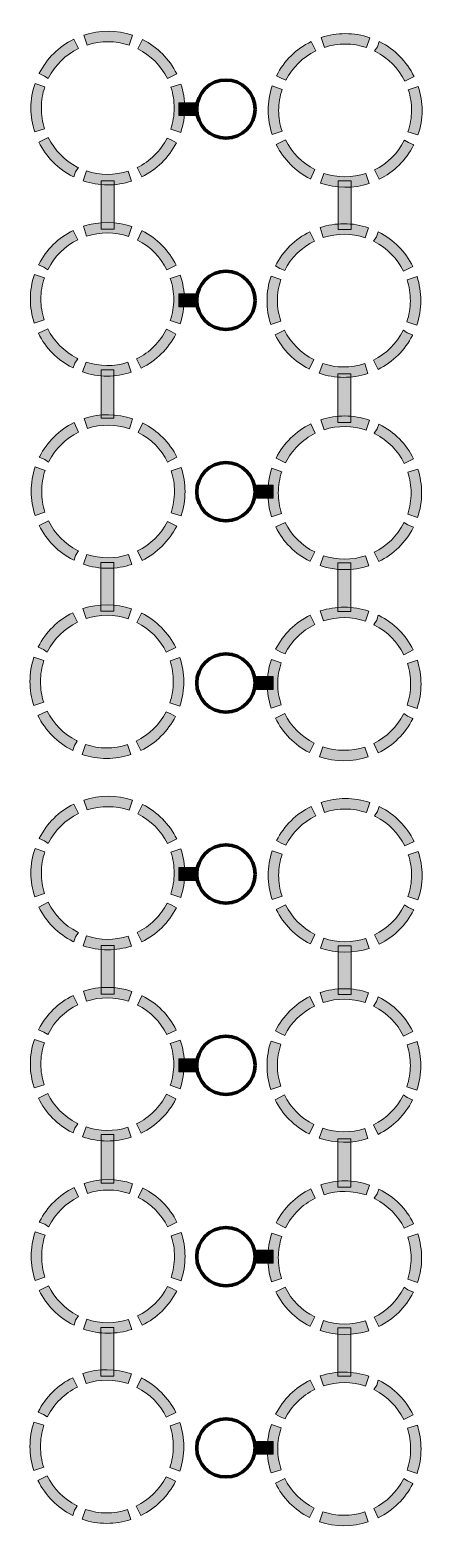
# Model space of a CAD drawing. Header units: inches. Extents: x 210 to 237, y 20 to 121.
import ezdxf

# ---------------------------------------------------------------- set-up
doc = ezdxf.new("R2010")
doc.units = ezdxf.units.IN
doc.header["$MEASUREMENT"] = 0
doc.layers.add('prints', color=7, linetype='Continuous')

# ---------------------------------------------------------------- blocks, each defined once
blk = doc.blocks.new('block 3')
at = {"layer": 'prints', "true_color": 0xffffff}
h = blk.add_hatch(color=7, dxfattribs=at)
h.dxf.hatch_style = 2
edge = h.paths.add_edge_path()
edge.add_spline(control_points=[(215.39, 110.47), (214.82, 110.47), (214.27, 110.57), (213.73, 110.75), (213.73, 110.75), (213.96, 111.42), (213.96, 111.42), (214.87, 111.11), (215.86, 111.1), (216.78, 111.4), (216.78, 111.4), (217, 110.73), (217, 110.73), (216.48, 110.56), (215.94, 110.47), (215.39, 110.47)], knot_values=[0, 0, 0, 0, 1, 1, 1, 2, 2, 2, 3, 3, 3, 4, 4, 4, 5, 5, 5, 5], degree=3, periodic=1)
edge = h.paths.add_edge_path()
edge.add_spline(control_points=[(217.69, 111.01), (217.69, 111.01), (217.38, 111.64), (217.38, 111.64), (218.25, 112.07), (218.94, 112.76), (219.39, 113.63), (219.39, 113.63), (219.71, 113.48), (219.71, 113.48), (219.71, 113.48), (220.02, 113.31), (220.02, 113.31), (219.5, 112.3), (218.7, 111.51), (217.69, 111.01)], knot_values=[0, 0, 0, 0, 1, 1, 1, 2, 2, 2, 3, 3, 3, 4, 4, 4, 5, 5, 5, 5], degree=3, periodic=1)
edge = h.paths.add_edge_path()
edge.add_spline(control_points=[(213.1, 111.02), (213.1, 111.02), (213.05, 111.04), (213.05, 111.04), (212.04, 111.55), (211.25, 112.35), (210.75, 113.36), (210.75, 113.36), (211.38, 113.67), (211.38, 113.67), (211.81, 112.81), (212.49, 112.12), (213.34, 111.68), (213.34, 111.68), (213.41, 111.64), (213.41, 111.64), (213.41, 111.64), (213.21, 111.35), (213.21, 111.35), (213.21, 111.35), (213.1, 111.02), (213.1, 111.02)], knot_values=[0, 0, 0, 0, 1, 1, 1, 2, 2, 2, 3, 3, 3, 4, 4, 4, 5, 5, 5, 6, 6, 6, 7, 7, 7, 7], degree=3, periodic=1)
edge = h.paths.add_edge_path()
edge.add_spline(control_points=[(220.31, 114), (220.31, 114), (219.64, 114.23), (219.64, 114.23), (219.79, 114.69), (219.87, 115.17), (219.87, 115.65), (219.87, 116.13), (219.8, 116.6), (219.65, 117.06), (219.65, 117.06), (220.32, 117.28), (220.32, 117.28), (220.49, 116.75), (220.58, 116.21), (220.58, 115.65), (220.58, 115.09), (220.49, 114.54), (220.31, 114)], knot_values=[0, 0, 0, 0, 1, 1, 1, 2, 2, 2, 3, 3, 3, 4, 4, 4, 5, 5, 5, 6, 6, 6, 6], degree=3, periodic=1)
edge = h.paths.add_edge_path()
edge.add_spline(control_points=[(210.47, 114.05), (210.3, 114.57), (210.21, 115.11), (210.21, 115.66), (210.21, 116.23), (210.3, 116.78), (210.49, 117.32), (210.49, 117.32), (211.15, 117.09), (211.15, 117.09), (211, 116.63), (210.92, 116.15), (210.92, 115.66), (210.92, 115.19), (210.99, 114.72), (211.14, 114.26), (211.14, 114.26), (210.47, 114.05), (210.47, 114.05)], knot_values=[0, 0, 0, 0, 1, 1, 1, 2, 2, 2, 3, 3, 3, 4, 4, 4, 5, 5, 5, 6, 6, 6, 6], degree=3, periodic=1)
edge = h.paths.add_edge_path()
edge.add_spline(control_points=[(219.41, 117.65), (218.98, 118.52), (218.29, 119.21), (217.42, 119.65), (217.42, 119.65), (217.73, 120.28), (217.73, 120.28), (217.73, 120.28), (217.74, 120.28), (217.74, 120.28), (218.75, 119.77), (219.54, 118.97), (220.04, 117.96), (220.04, 117.96), (219.41, 117.65), (219.41, 117.65)], knot_values=[0, 0, 0, 0, 1, 1, 1, 2, 2, 2, 3, 3, 3, 4, 4, 4, 5, 5, 5, 5], degree=3, periodic=1)
edge = h.paths.add_edge_path()
edge.add_spline(control_points=[(211.38, 117.65), (211.38, 117.65), (211.12, 117.82), (211.12, 117.82), (211.12, 117.82), (210.76, 117.98), (210.76, 117.98), (210.76, 117.98), (210.78, 118.01), (210.78, 118.01), (210.78, 118.01), (210.78, 118.01), (210.78, 118.01), (211.29, 119.01), (212.09, 119.8), (213.1, 120.3), (213.1, 120.3), (213.41, 119.67), (213.41, 119.67), (212.54, 119.24), (211.85, 118.55), (211.4, 117.69), (211.4, 117.69), (211.38, 117.65), (211.38, 117.65)], knot_values=[0, 0, 0, 0, 1, 1, 1, 2, 2, 2, 3, 3, 3, 4, 4, 4, 5, 5, 5, 6, 6, 6, 7, 7, 7, 8, 8, 8, 8], degree=3, periodic=1)
edge = h.paths.add_edge_path()
edge.add_spline(control_points=[(216.83, 119.9), (215.91, 120.21), (214.92, 120.21), (214, 119.91), (214, 119.91), (213.78, 120.58), (213.78, 120.58), (214.84, 120.93), (216, 120.92), (217.05, 120.57), (217.05, 120.57), (216.83, 119.9), (216.83, 119.9)], knot_values=[0, 0, 0, 0, 1, 1, 1, 2, 2, 2, 3, 3, 3, 4, 4, 4, 4], degree=3, periodic=1)
h = blk.add_hatch(color=7, dxfattribs=at)
h.dxf.hatch_style = 2
h.paths.add_polyline_path([(215.83, 107.48), (214.96, 107.48), (214.96, 110.75), (215.83, 110.75)])
h = blk.add_hatch(color=7, dxfattribs=at)
h.dxf.hatch_style = 2
edge = h.paths.add_edge_path()
edge.add_spline(control_points=[(215.36, 97.57), (214.79, 97.57), (214.23, 97.67), (213.7, 97.85), (213.7, 97.85), (213.93, 98.52), (213.93, 98.52), (214.83, 98.21), (215.83, 98.2), (216.75, 98.5), (216.75, 98.5), (216.97, 97.83), (216.97, 97.83), (216.45, 97.66), (215.9, 97.57), (215.36, 97.57)], knot_values=[0, 0, 0, 0, 1, 1, 1, 2, 2, 2, 3, 3, 3, 4, 4, 4, 5, 5, 5, 5], degree=3, periodic=1)
edge = h.paths.add_edge_path()
edge.add_spline(control_points=[(217.65, 98.11), (217.65, 98.11), (217.34, 98.74), (217.34, 98.74), (218.22, 99.17), (218.91, 99.86), (219.35, 100.73), (219.35, 100.73), (219.67, 100.58), (219.67, 100.58), (219.67, 100.58), (219.98, 100.41), (219.98, 100.41), (219.47, 99.4), (218.66, 98.61), (217.65, 98.11)], knot_values=[0, 0, 0, 0, 1, 1, 1, 2, 2, 2, 3, 3, 3, 4, 4, 4, 5, 5, 5, 5], degree=3, periodic=1)
edge = h.paths.add_edge_path()
edge.add_spline(control_points=[(213.06, 98.12), (213.06, 98.12), (213.01, 98.14), (213.01, 98.14), (212.01, 98.65), (211.21, 99.45), (210.72, 100.46), (210.72, 100.46), (211.35, 100.77), (211.35, 100.77), (211.77, 99.91), (212.45, 99.22), (213.31, 98.78), (213.31, 98.78), (213.37, 98.74), (213.37, 98.74), (213.37, 98.74), (213.18, 98.45), (213.18, 98.45), (213.18, 98.45), (213.06, 98.12), (213.06, 98.12)], knot_values=[0, 0, 0, 0, 1, 1, 1, 2, 2, 2, 3, 3, 3, 4, 4, 4, 5, 5, 5, 6, 6, 6, 7, 7, 7, 7], degree=3, periodic=1)
edge = h.paths.add_edge_path()
edge.add_spline(control_points=[(220.27, 101.1), (220.27, 101.1), (219.61, 101.33), (219.61, 101.33), (219.76, 101.79), (219.84, 102.27), (219.84, 102.75), (219.84, 103.23), (219.76, 103.7), (219.61, 104.16), (219.61, 104.16), (220.28, 104.38), (220.28, 104.38), (220.46, 103.85), (220.55, 103.3), (220.55, 102.75), (220.55, 102.19), (220.45, 101.64), (220.27, 101.1)], knot_values=[0, 0, 0, 0, 1, 1, 1, 2, 2, 2, 3, 3, 3, 4, 4, 4, 5, 5, 5, 6, 6, 6, 6], degree=3, periodic=1)
edge = h.paths.add_edge_path()
edge.add_spline(control_points=[(210.44, 101.14), (210.27, 101.67), (210.18, 102.21), (210.18, 102.76), (210.18, 103.32), (210.27, 103.88), (210.45, 104.42), (210.45, 104.42), (211.12, 104.19), (211.12, 104.19), (210.96, 103.73), (210.88, 103.25), (210.88, 102.76), (210.88, 102.29), (210.96, 101.82), (211.11, 101.36), (211.11, 101.36), (210.44, 101.14), (210.44, 101.14)], knot_values=[0, 0, 0, 0, 1, 1, 1, 2, 2, 2, 3, 3, 3, 4, 4, 4, 5, 5, 5, 6, 6, 6, 6], degree=3, periodic=1)
edge = h.paths.add_edge_path()
edge.add_spline(control_points=[(219.37, 104.75), (218.94, 105.61), (218.26, 106.31), (217.39, 106.75), (217.39, 106.75), (217.7, 107.38), (217.7, 107.38), (217.7, 107.38), (217.71, 107.38), (217.71, 107.38), (218.71, 106.87), (219.51, 106.06), (220, 105.06), (220, 105.06), (219.37, 104.75), (219.37, 104.75)], knot_values=[0, 0, 0, 0, 1, 1, 1, 2, 2, 2, 3, 3, 3, 4, 4, 4, 5, 5, 5, 5], degree=3, periodic=1)
edge = h.paths.add_edge_path()
edge.add_spline(control_points=[(211.35, 104.75), (211.35, 104.75), (211.09, 104.92), (211.09, 104.92), (211.09, 104.92), (210.73, 105.08), (210.73, 105.08), (210.73, 105.08), (210.74, 105.1), (210.74, 105.1), (210.74, 105.1), (210.74, 105.1), (210.74, 105.1), (211.25, 106.11), (212.05, 106.9), (213.06, 107.4), (213.06, 107.4), (213.37, 106.77), (213.37, 106.77), (212.5, 106.34), (211.81, 105.65), (211.37, 104.78), (211.37, 104.78), (211.35, 104.75), (211.35, 104.75)], knot_values=[0, 0, 0, 0, 1, 1, 1, 2, 2, 2, 3, 3, 3, 4, 4, 4, 5, 5, 5, 6, 6, 6, 7, 7, 7, 8, 8, 8, 8], degree=3, periodic=1)
edge = h.paths.add_edge_path()
edge.add_spline(control_points=[(216.79, 107), (215.88, 107.31), (214.88, 107.31), (213.97, 107.01), (213.97, 107.01), (213.75, 107.68), (213.75, 107.68), (214.81, 108.03), (215.96, 108.02), (217.02, 107.67), (217.02, 107.67), (216.79, 107), (216.79, 107)], knot_values=[0, 0, 0, 0, 1, 1, 1, 2, 2, 2, 3, 3, 3, 4, 4, 4, 4], degree=3, periodic=1)
h = blk.add_hatch(color=7, dxfattribs=at)
h.dxf.hatch_style = 2
h.paths.add_polyline_path([(215.81, 94.73), (214.94, 94.73), (214.94, 98), (215.81, 98)])
h = blk.add_hatch(color=7, dxfattribs=at)
h.dxf.hatch_style = 2
edge = h.paths.add_edge_path()
edge.add_spline(control_points=[(215.41, 84.6), (214.85, 84.6), (214.29, 84.69), (213.75, 84.87), (213.75, 84.87), (213.98, 85.54), (213.98, 85.54), (214.89, 85.23), (215.89, 85.23), (216.8, 85.53), (216.8, 85.53), (217.02, 84.86), (217.02, 84.86), (216.5, 84.69), (215.96, 84.6), (215.41, 84.6)], knot_values=[0, 0, 0, 0, 1, 1, 1, 2, 2, 2, 3, 3, 3, 4, 4, 4, 5, 5, 5, 5], degree=3, periodic=1)
edge = h.paths.add_edge_path()
edge.add_spline(control_points=[(217.71, 85.13), (217.71, 85.13), (217.4, 85.77), (217.4, 85.77), (218.27, 86.2), (218.96, 86.88), (219.41, 87.75), (219.41, 87.75), (219.73, 87.61), (219.73, 87.61), (219.73, 87.61), (220.04, 87.44), (220.04, 87.44), (219.52, 86.43), (218.72, 85.63), (217.71, 85.13)], knot_values=[0, 0, 0, 0, 1, 1, 1, 2, 2, 2, 3, 3, 3, 4, 4, 4, 5, 5, 5, 5], degree=3, periodic=1)
edge = h.paths.add_edge_path()
edge.add_spline(control_points=[(213.12, 85.14), (213.12, 85.14), (213.07, 85.16), (213.07, 85.16), (212.06, 85.67), (211.27, 86.48), (210.77, 87.49), (210.77, 87.49), (211.4, 87.8), (211.4, 87.8), (211.83, 86.93), (212.51, 86.25), (213.36, 85.8), (213.36, 85.8), (213.43, 85.77), (213.43, 85.77), (213.43, 85.77), (213.23, 85.47), (213.23, 85.47), (213.23, 85.47), (213.12, 85.14), (213.12, 85.14)], knot_values=[0, 0, 0, 0, 1, 1, 1, 2, 2, 2, 3, 3, 3, 4, 4, 4, 5, 5, 5, 6, 6, 6, 7, 7, 7, 7], degree=3, periodic=1)
edge = h.paths.add_edge_path()
edge.add_spline(control_points=[(220.33, 88.13), (220.33, 88.13), (219.66, 88.35), (219.66, 88.35), (219.81, 88.81), (219.89, 89.29), (219.89, 89.78), (219.89, 90.25), (219.82, 90.73), (219.67, 91.18), (219.67, 91.18), (220.34, 91.4), (220.34, 91.4), (220.51, 90.88), (220.6, 90.33), (220.6, 89.78), (220.6, 89.22), (220.51, 88.66), (220.33, 88.13)], knot_values=[0, 0, 0, 0, 1, 1, 1, 2, 2, 2, 3, 3, 3, 4, 4, 4, 5, 5, 5, 6, 6, 6, 6], degree=3, periodic=1)
edge = h.paths.add_edge_path()
edge.add_spline(control_points=[(210.49, 88.17), (210.32, 88.69), (210.23, 89.24), (210.23, 89.79), (210.23, 90.35), (210.32, 90.91), (210.51, 91.44), (210.51, 91.44), (211.17, 91.21), (211.17, 91.21), (211.02, 90.75), (210.94, 90.27), (210.94, 89.79), (210.94, 89.31), (211.01, 88.84), (211.16, 88.39), (211.16, 88.39), (210.49, 88.17), (210.49, 88.17)], knot_values=[0, 0, 0, 0, 1, 1, 1, 2, 2, 2, 3, 3, 3, 4, 4, 4, 5, 5, 5, 6, 6, 6, 6], degree=3, periodic=1)
edge = h.paths.add_edge_path()
edge.add_spline(control_points=[(219.43, 91.77), (219, 92.64), (218.31, 93.33), (217.44, 93.77), (217.44, 93.77), (217.75, 94.41), (217.75, 94.41), (217.75, 94.41), (217.76, 94.4), (217.76, 94.4), (218.77, 93.89), (219.56, 93.09), (220.06, 92.09), (220.06, 92.09), (219.43, 91.77), (219.43, 91.77)], knot_values=[0, 0, 0, 0, 1, 1, 1, 2, 2, 2, 3, 3, 3, 4, 4, 4, 5, 5, 5, 5], degree=3, periodic=1)
edge = h.paths.add_edge_path()
edge.add_spline(control_points=[(211.4, 91.77), (211.4, 91.77), (211.15, 91.95), (211.15, 91.95), (211.15, 91.95), (210.78, 92.1), (210.78, 92.1), (210.78, 92.1), (210.8, 92.13), (210.8, 92.13), (210.8, 92.13), (210.8, 92.13), (210.8, 92.13), (211.31, 93.13), (212.11, 93.93), (213.12, 94.43), (213.12, 94.43), (213.43, 93.79), (213.43, 93.79), (212.56, 93.36), (211.87, 92.68), (211.43, 91.81), (211.43, 91.81), (211.4, 91.77), (211.4, 91.77)], knot_values=[0, 0, 0, 0, 1, 1, 1, 2, 2, 2, 3, 3, 3, 4, 4, 4, 5, 5, 5, 6, 6, 6, 7, 7, 7, 8, 8, 8, 8], degree=3, periodic=1)
edge = h.paths.add_edge_path()
edge.add_spline(control_points=[(216.85, 94.02), (215.93, 94.33), (214.94, 94.34), (214.02, 94.04), (214.02, 94.04), (213.8, 94.71), (213.8, 94.71), (214.86, 95.05), (216.02, 95.05), (217.07, 94.69), (217.07, 94.69), (216.85, 94.02), (216.85, 94.02)], knot_values=[0, 0, 0, 0, 1, 1, 1, 2, 2, 2, 3, 3, 3, 4, 4, 4, 4], degree=3, periodic=1)
h = blk.add_hatch(color=7, dxfattribs=at)
h.dxf.hatch_style = 2
h.paths.add_polyline_path([(215.8, 81.7), (214.93, 81.7), (214.93, 84.98), (215.8, 84.98)])
h = blk.add_hatch(color=7, dxfattribs=at)
h.dxf.hatch_style = 2
edge = h.paths.add_edge_path()
edge.add_spline(control_points=[(215.33, 71.77), (214.76, 71.77), (214.2, 71.86), (213.67, 72.04), (213.67, 72.04), (213.9, 72.71), (213.9, 72.71), (214.8, 72.4), (215.8, 72.4), (216.72, 72.7), (216.72, 72.7), (216.94, 72.03), (216.94, 72.03), (216.42, 71.86), (215.88, 71.77), (215.33, 71.77)], knot_values=[0, 0, 0, 0, 1, 1, 1, 2, 2, 2, 3, 3, 3, 4, 4, 4, 5, 5, 5, 5], degree=3, periodic=1)
edge = h.paths.add_edge_path()
edge.add_spline(control_points=[(217.63, 72.3), (217.63, 72.3), (217.31, 72.94), (217.31, 72.94), (218.19, 73.37), (218.88, 74.05), (219.32, 74.92), (219.32, 74.92), (219.65, 74.78), (219.65, 74.78), (219.65, 74.78), (219.96, 74.61), (219.96, 74.61), (219.44, 73.6), (218.64, 72.8), (217.63, 72.3)], knot_values=[0, 0, 0, 0, 1, 1, 1, 2, 2, 2, 3, 3, 3, 4, 4, 4, 5, 5, 5, 5], degree=3, periodic=1)
edge = h.paths.add_edge_path()
edge.add_spline(control_points=[(213.03, 72.31), (213.03, 72.31), (212.99, 72.33), (212.99, 72.33), (211.98, 72.84), (211.19, 73.65), (210.69, 74.66), (210.69, 74.66), (211.32, 74.97), (211.32, 74.97), (211.75, 74.1), (212.42, 73.42), (213.28, 72.97), (213.28, 72.97), (213.34, 72.94), (213.34, 72.94), (213.34, 72.94), (213.15, 72.64), (213.15, 72.64), (213.15, 72.64), (213.03, 72.31), (213.03, 72.31)], knot_values=[0, 0, 0, 0, 1, 1, 1, 2, 2, 2, 3, 3, 3, 4, 4, 4, 5, 5, 5, 6, 6, 6, 7, 7, 7, 7], degree=3, periodic=1)
edge = h.paths.add_edge_path()
edge.add_spline(control_points=[(220.25, 75.3), (220.25, 75.3), (219.58, 75.52), (219.58, 75.52), (219.73, 75.98), (219.81, 76.46), (219.81, 76.95), (219.81, 77.42), (219.74, 77.9), (219.59, 78.35), (219.59, 78.35), (220.26, 78.57), (220.26, 78.57), (220.43, 78.05), (220.52, 77.5), (220.52, 76.95), (220.52, 76.39), (220.43, 75.83), (220.25, 75.3)], knot_values=[0, 0, 0, 0, 1, 1, 1, 2, 2, 2, 3, 3, 3, 4, 4, 4, 5, 5, 5, 6, 6, 6, 6], degree=3, periodic=1)
edge = h.paths.add_edge_path()
edge.add_spline(control_points=[(210.41, 75.34), (210.24, 75.86), (210.15, 76.41), (210.15, 76.96), (210.15, 77.52), (210.24, 78.08), (210.42, 78.61), (210.42, 78.61), (211.09, 78.38), (211.09, 78.38), (210.94, 77.92), (210.86, 77.44), (210.86, 76.96), (210.86, 76.48), (210.93, 76.01), (211.08, 75.56), (211.08, 75.56), (210.41, 75.34), (210.41, 75.34)], knot_values=[0, 0, 0, 0, 1, 1, 1, 2, 2, 2, 3, 3, 3, 4, 4, 4, 5, 5, 5, 6, 6, 6, 6], degree=3, periodic=1)
edge = h.paths.add_edge_path()
edge.add_spline(control_points=[(219.34, 78.94), (218.91, 79.81), (218.23, 80.5), (217.36, 80.94), (217.36, 80.94), (217.67, 81.58), (217.67, 81.58), (217.67, 81.58), (217.68, 81.57), (217.68, 81.57), (218.68, 81.06), (219.48, 80.26), (219.98, 79.26), (219.98, 79.26), (219.34, 78.94), (219.34, 78.94)], knot_values=[0, 0, 0, 0, 1, 1, 1, 2, 2, 2, 3, 3, 3, 4, 4, 4, 5, 5, 5, 5], degree=3, periodic=1)
edge = h.paths.add_edge_path()
edge.add_spline(control_points=[(211.32, 78.94), (211.32, 78.94), (211.06, 79.12), (211.06, 79.12), (211.06, 79.12), (210.7, 79.27), (210.7, 79.27), (210.7, 79.27), (210.72, 79.3), (210.72, 79.3), (210.72, 79.3), (210.71, 79.3), (210.71, 79.3), (211.22, 80.3), (212.03, 81.1), (213.03, 81.6), (213.03, 81.6), (213.35, 80.96), (213.35, 80.96), (212.48, 80.53), (211.78, 79.85), (211.34, 78.98), (211.34, 78.98), (211.32, 78.94), (211.32, 78.94)], knot_values=[0, 0, 0, 0, 1, 1, 1, 2, 2, 2, 3, 3, 3, 4, 4, 4, 5, 5, 5, 6, 6, 6, 7, 7, 7, 8, 8, 8, 8], degree=3, periodic=1)
edge = h.paths.add_edge_path()
edge.add_spline(control_points=[(216.76, 81.19), (215.85, 81.5), (214.85, 81.51), (213.94, 81.21), (213.94, 81.21), (213.72, 81.88), (213.72, 81.88), (214.78, 82.22), (215.94, 82.22), (216.99, 81.86), (216.99, 81.86), (216.76, 81.19), (216.76, 81.19)], knot_values=[0, 0, 0, 0, 1, 1, 1, 2, 2, 2, 3, 3, 3, 4, 4, 4, 4], degree=3, periodic=1)
at = {"layer": 'prints', "lineweight": 0}
for points in [[(215.83, 107.48), (214.96, 107.48), (214.96, 110.75), (215.83, 110.75), (215.83, 107.48)], [(215.81, 94.73), (214.94, 94.73), (214.94, 98), (215.81, 98), (215.81, 94.73)], [(215.8, 81.7), (214.93, 81.7), (214.93, 84.98), (215.8, 84.98), (215.8, 81.7)]]:
    blk.add_lwpolyline(points, dxfattribs=at)
for points, knots in [([(211.38, 117.65), (211.38, 117.65), (211.12, 117.82), (211.12, 117.82), (211.12, 117.82), (210.76, 117.98), (210.76, 117.98), (210.76, 117.98), (210.78, 118.01), (210.78, 118.01), (210.78, 118.01), (210.78, 118.01), (210.78, 118.01), (211.29, 119.01), (212.09, 119.8), (213.1, 120.3), (213.1, 120.3), (213.41, 119.67), (213.41, 119.67), (212.54, 119.24), (211.85, 118.55), (211.4, 117.69), (211.4, 117.69), (211.38, 117.65), (211.38, 117.65)], [0, 0, 0, 0, 1, 1, 1, 2, 2, 2, 3, 3, 3, 4, 4, 4, 5, 5, 5, 6, 6, 6, 7, 7, 7, 8, 8, 8, 8]), ([(216.83, 119.9), (215.91, 120.21), (214.92, 120.21), (214, 119.91), (214, 119.91), (213.78, 120.58), (213.78, 120.58), (214.84, 120.93), (216, 120.92), (217.05, 120.57), (217.05, 120.57), (216.83, 119.9), (216.83, 119.9)], [0, 0, 0, 0, 1, 1, 1, 2, 2, 2, 3, 3, 3, 4, 4, 4, 4]), ([(219.41, 117.65), (218.98, 118.52), (218.29, 119.21), (217.42, 119.65), (217.42, 119.65), (217.73, 120.28), (217.73, 120.28), (217.73, 120.28), (217.74, 120.28), (217.74, 120.28), (218.75, 119.77), (219.54, 118.97), (220.04, 117.96), (220.04, 117.96), (219.41, 117.65), (219.41, 117.65)], [0, 0, 0, 0, 1, 1, 1, 2, 2, 2, 3, 3, 3, 4, 4, 4, 5, 5, 5, 5]), ([(210.47, 114.05), (210.3, 114.57), (210.21, 115.11), (210.21, 115.66), (210.21, 116.23), (210.3, 116.78), (210.49, 117.32), (210.49, 117.32), (211.15, 117.09), (211.15, 117.09), (211, 116.63), (210.92, 116.15), (210.92, 115.66), (210.92, 115.19), (210.99, 114.72), (211.14, 114.26), (211.14, 114.26), (210.47, 114.05), (210.47, 114.05)], [0, 0, 0, 0, 1, 1, 1, 2, 2, 2, 3, 3, 3, 4, 4, 4, 5, 5, 5, 6, 6, 6, 6]), ([(220.31, 114), (220.31, 114), (219.64, 114.23), (219.64, 114.23), (219.79, 114.69), (219.87, 115.17), (219.87, 115.65), (219.87, 116.13), (219.8, 116.6), (219.65, 117.06), (219.65, 117.06), (220.32, 117.28), (220.32, 117.28), (220.49, 116.75), (220.58, 116.21), (220.58, 115.65), (220.58, 115.09), (220.49, 114.54), (220.31, 114)], [0, 0, 0, 0, 1, 1, 1, 2, 2, 2, 3, 3, 3, 4, 4, 4, 5, 5, 5, 6, 6, 6, 6]), ([(213.1, 111.02), (213.1, 111.02), (213.05, 111.04), (213.05, 111.04), (212.04, 111.55), (211.25, 112.35), (210.75, 113.36), (210.75, 113.36), (211.38, 113.67), (211.38, 113.67), (211.81, 112.81), (212.49, 112.12), (213.34, 111.68), (213.34, 111.68), (213.41, 111.64), (213.41, 111.64), (213.41, 111.64), (213.21, 111.35), (213.21, 111.35), (213.21, 111.35), (213.1, 111.02), (213.1, 111.02)], [0, 0, 0, 0, 1, 1, 1, 2, 2, 2, 3, 3, 3, 4, 4, 4, 5, 5, 5, 6, 6, 6, 7, 7, 7, 7]), ([(217.69, 111.01), (217.69, 111.01), (217.38, 111.64), (217.38, 111.64), (218.25, 112.07), (218.94, 112.76), (219.39, 113.63), (219.39, 113.63), (219.71, 113.48), (219.71, 113.48), (219.71, 113.48), (220.02, 113.31), (220.02, 113.31), (219.5, 112.3), (218.7, 111.51), (217.69, 111.01)], [0, 0, 0, 0, 1, 1, 1, 2, 2, 2, 3, 3, 3, 4, 4, 4, 5, 5, 5, 5]), ([(215.39, 110.47), (214.82, 110.47), (214.27, 110.57), (213.73, 110.75), (213.73, 110.75), (213.96, 111.42), (213.96, 111.42), (214.87, 111.11), (215.86, 111.1), (216.78, 111.4), (216.78, 111.4), (217, 110.73), (217, 110.73), (216.48, 110.56), (215.94, 110.47), (215.39, 110.47)], [0, 0, 0, 0, 1, 1, 1, 2, 2, 2, 3, 3, 3, 4, 4, 4, 5, 5, 5, 5]), ([(211.35, 104.75), (211.35, 104.75), (211.09, 104.92), (211.09, 104.92), (211.09, 104.92), (210.73, 105.08), (210.73, 105.08), (210.73, 105.08), (210.74, 105.1), (210.74, 105.1), (210.74, 105.1), (210.74, 105.1), (210.74, 105.1), (211.25, 106.11), (212.05, 106.9), (213.06, 107.4), (213.06, 107.4), (213.37, 106.77), (213.37, 106.77), (212.5, 106.34), (211.81, 105.65), (211.37, 104.78), (211.37, 104.78), (211.35, 104.75), (211.35, 104.75)], [0, 0, 0, 0, 1, 1, 1, 2, 2, 2, 3, 3, 3, 4, 4, 4, 5, 5, 5, 6, 6, 6, 7, 7, 7, 8, 8, 8, 8]), ([(216.79, 107), (215.88, 107.31), (214.88, 107.31), (213.97, 107.01), (213.97, 107.01), (213.75, 107.68), (213.75, 107.68), (214.81, 108.03), (215.96, 108.02), (217.02, 107.67), (217.02, 107.67), (216.79, 107), (216.79, 107)], [0, 0, 0, 0, 1, 1, 1, 2, 2, 2, 3, 3, 3, 4, 4, 4, 4]), ([(219.37, 104.75), (218.94, 105.61), (218.26, 106.31), (217.39, 106.75), (217.39, 106.75), (217.7, 107.38), (217.7, 107.38), (217.7, 107.38), (217.71, 107.38), (217.71, 107.38), (218.71, 106.87), (219.51, 106.06), (220, 105.06), (220, 105.06), (219.37, 104.75), (219.37, 104.75)], [0, 0, 0, 0, 1, 1, 1, 2, 2, 2, 3, 3, 3, 4, 4, 4, 5, 5, 5, 5]), ([(210.44, 101.14), (210.27, 101.67), (210.18, 102.21), (210.18, 102.76), (210.18, 103.32), (210.27, 103.88), (210.45, 104.42), (210.45, 104.42), (211.12, 104.19), (211.12, 104.19), (210.96, 103.73), (210.88, 103.25), (210.88, 102.76), (210.88, 102.29), (210.96, 101.82), (211.11, 101.36), (211.11, 101.36), (210.44, 101.14), (210.44, 101.14)], [0, 0, 0, 0, 1, 1, 1, 2, 2, 2, 3, 3, 3, 4, 4, 4, 5, 5, 5, 6, 6, 6, 6]), ([(220.27, 101.1), (220.27, 101.1), (219.61, 101.33), (219.61, 101.33), (219.76, 101.79), (219.84, 102.27), (219.84, 102.75), (219.84, 103.23), (219.76, 103.7), (219.61, 104.16), (219.61, 104.16), (220.28, 104.38), (220.28, 104.38), (220.46, 103.85), (220.55, 103.3), (220.55, 102.75), (220.55, 102.19), (220.45, 101.64), (220.27, 101.1)], [0, 0, 0, 0, 1, 1, 1, 2, 2, 2, 3, 3, 3, 4, 4, 4, 5, 5, 5, 6, 6, 6, 6]), ([(213.06, 98.12), (213.06, 98.12), (213.01, 98.14), (213.01, 98.14), (212.01, 98.65), (211.21, 99.45), (210.72, 100.46), (210.72, 100.46), (211.35, 100.77), (211.35, 100.77), (211.77, 99.91), (212.45, 99.22), (213.31, 98.78), (213.31, 98.78), (213.37, 98.74), (213.37, 98.74), (213.37, 98.74), (213.18, 98.45), (213.18, 98.45), (213.18, 98.45), (213.06, 98.12), (213.06, 98.12)], [0, 0, 0, 0, 1, 1, 1, 2, 2, 2, 3, 3, 3, 4, 4, 4, 5, 5, 5, 6, 6, 6, 7, 7, 7, 7]), ([(217.65, 98.11), (217.65, 98.11), (217.34, 98.74), (217.34, 98.74), (218.22, 99.17), (218.91, 99.86), (219.35, 100.73), (219.35, 100.73), (219.67, 100.58), (219.67, 100.58), (219.67, 100.58), (219.98, 100.41), (219.98, 100.41), (219.47, 99.4), (218.66, 98.61), (217.65, 98.11)], [0, 0, 0, 0, 1, 1, 1, 2, 2, 2, 3, 3, 3, 4, 4, 4, 5, 5, 5, 5]), ([(215.36, 97.57), (214.79, 97.57), (214.23, 97.67), (213.7, 97.85), (213.7, 97.85), (213.93, 98.52), (213.93, 98.52), (214.83, 98.21), (215.83, 98.2), (216.75, 98.5), (216.75, 98.5), (216.97, 97.83), (216.97, 97.83), (216.45, 97.66), (215.9, 97.57), (215.36, 97.57)], [0, 0, 0, 0, 1, 1, 1, 2, 2, 2, 3, 3, 3, 4, 4, 4, 5, 5, 5, 5]), ([(216.85, 94.02), (215.93, 94.33), (214.94, 94.34), (214.02, 94.04), (214.02, 94.04), (213.8, 94.71), (213.8, 94.71), (214.86, 95.05), (216.02, 95.05), (217.07, 94.69), (217.07, 94.69), (216.85, 94.02), (216.85, 94.02)], [0, 0, 0, 0, 1, 1, 1, 2, 2, 2, 3, 3, 3, 4, 4, 4, 4]), ([(211.4, 91.77), (211.4, 91.77), (211.15, 91.95), (211.15, 91.95), (211.15, 91.95), (210.78, 92.1), (210.78, 92.1), (210.78, 92.1), (210.8, 92.13), (210.8, 92.13), (210.8, 92.13), (210.8, 92.13), (210.8, 92.13), (211.31, 93.13), (212.11, 93.93), (213.12, 94.43), (213.12, 94.43), (213.43, 93.79), (213.43, 93.79), (212.56, 93.36), (211.87, 92.68), (211.43, 91.81), (211.43, 91.81), (211.4, 91.77), (211.4, 91.77)], [0, 0, 0, 0, 1, 1, 1, 2, 2, 2, 3, 3, 3, 4, 4, 4, 5, 5, 5, 6, 6, 6, 7, 7, 7, 8, 8, 8, 8]), ([(219.43, 91.77), (219, 92.64), (218.31, 93.33), (217.44, 93.77), (217.44, 93.77), (217.75, 94.41), (217.75, 94.41), (217.75, 94.41), (217.76, 94.4), (217.76, 94.4), (218.77, 93.89), (219.56, 93.09), (220.06, 92.09), (220.06, 92.09), (219.43, 91.77), (219.43, 91.77)], [0, 0, 0, 0, 1, 1, 1, 2, 2, 2, 3, 3, 3, 4, 4, 4, 5, 5, 5, 5]), ([(210.49, 88.17), (210.32, 88.69), (210.23, 89.24), (210.23, 89.79), (210.23, 90.35), (210.32, 90.91), (210.51, 91.44), (210.51, 91.44), (211.17, 91.21), (211.17, 91.21), (211.02, 90.75), (210.94, 90.27), (210.94, 89.79), (210.94, 89.31), (211.01, 88.84), (211.16, 88.39), (211.16, 88.39), (210.49, 88.17), (210.49, 88.17)], [0, 0, 0, 0, 1, 1, 1, 2, 2, 2, 3, 3, 3, 4, 4, 4, 5, 5, 5, 6, 6, 6, 6]), ([(220.33, 88.13), (220.33, 88.13), (219.66, 88.35), (219.66, 88.35), (219.81, 88.81), (219.89, 89.29), (219.89, 89.78), (219.89, 90.25), (219.82, 90.73), (219.67, 91.18), (219.67, 91.18), (220.34, 91.4), (220.34, 91.4), (220.51, 90.88), (220.6, 90.33), (220.6, 89.78), (220.6, 89.22), (220.51, 88.66), (220.33, 88.13)], [0, 0, 0, 0, 1, 1, 1, 2, 2, 2, 3, 3, 3, 4, 4, 4, 5, 5, 5, 6, 6, 6, 6]), ([(213.12, 85.14), (213.12, 85.14), (213.07, 85.16), (213.07, 85.16), (212.06, 85.67), (211.27, 86.48), (210.77, 87.49), (210.77, 87.49), (211.4, 87.8), (211.4, 87.8), (211.83, 86.93), (212.51, 86.25), (213.36, 85.8), (213.36, 85.8), (213.43, 85.77), (213.43, 85.77), (213.43, 85.77), (213.23, 85.47), (213.23, 85.47), (213.23, 85.47), (213.12, 85.14), (213.12, 85.14)], [0, 0, 0, 0, 1, 1, 1, 2, 2, 2, 3, 3, 3, 4, 4, 4, 5, 5, 5, 6, 6, 6, 7, 7, 7, 7]), ([(217.71, 85.13), (217.71, 85.13), (217.4, 85.77), (217.4, 85.77), (218.27, 86.2), (218.96, 86.88), (219.41, 87.75), (219.41, 87.75), (219.73, 87.61), (219.73, 87.61), (219.73, 87.61), (220.04, 87.44), (220.04, 87.44), (219.52, 86.43), (218.72, 85.63), (217.71, 85.13)], [0, 0, 0, 0, 1, 1, 1, 2, 2, 2, 3, 3, 3, 4, 4, 4, 5, 5, 5, 5]), ([(215.41, 84.6), (214.85, 84.6), (214.29, 84.69), (213.75, 84.87), (213.75, 84.87), (213.98, 85.54), (213.98, 85.54), (214.89, 85.23), (215.89, 85.23), (216.8, 85.53), (216.8, 85.53), (217.02, 84.86), (217.02, 84.86), (216.5, 84.69), (215.96, 84.6), (215.41, 84.6)], [0, 0, 0, 0, 1, 1, 1, 2, 2, 2, 3, 3, 3, 4, 4, 4, 5, 5, 5, 5]), ([(216.76, 81.19), (215.85, 81.5), (214.85, 81.51), (213.94, 81.21), (213.94, 81.21), (213.72, 81.88), (213.72, 81.88), (214.78, 82.22), (215.94, 82.22), (216.99, 81.86), (216.99, 81.86), (216.76, 81.19), (216.76, 81.19)], [0, 0, 0, 0, 1, 1, 1, 2, 2, 2, 3, 3, 3, 4, 4, 4, 4]), ([(211.32, 78.94), (211.32, 78.94), (211.06, 79.12), (211.06, 79.12), (211.06, 79.12), (210.7, 79.27), (210.7, 79.27), (210.7, 79.27), (210.72, 79.3), (210.72, 79.3), (210.72, 79.3), (210.71, 79.3), (210.71, 79.3), (211.22, 80.3), (212.03, 81.1), (213.03, 81.6), (213.03, 81.6), (213.35, 80.96), (213.35, 80.96), (212.48, 80.53), (211.78, 79.85), (211.34, 78.98), (211.34, 78.98), (211.32, 78.94), (211.32, 78.94)], [0, 0, 0, 0, 1, 1, 1, 2, 2, 2, 3, 3, 3, 4, 4, 4, 5, 5, 5, 6, 6, 6, 7, 7, 7, 8, 8, 8, 8]), ([(219.34, 78.94), (218.91, 79.81), (218.23, 80.5), (217.36, 80.94), (217.36, 80.94), (217.67, 81.58), (217.67, 81.58), (217.67, 81.58), (217.68, 81.57), (217.68, 81.57), (218.68, 81.06), (219.48, 80.26), (219.98, 79.26), (219.98, 79.26), (219.34, 78.94), (219.34, 78.94)], [0, 0, 0, 0, 1, 1, 1, 2, 2, 2, 3, 3, 3, 4, 4, 4, 5, 5, 5, 5]), ([(210.41, 75.34), (210.24, 75.86), (210.15, 76.41), (210.15, 76.96), (210.15, 77.52), (210.24, 78.08), (210.42, 78.61), (210.42, 78.61), (211.09, 78.38), (211.09, 78.38), (210.94, 77.92), (210.86, 77.44), (210.86, 76.96), (210.86, 76.48), (210.93, 76.01), (211.08, 75.56), (211.08, 75.56), (210.41, 75.34), (210.41, 75.34)], [0, 0, 0, 0, 1, 1, 1, 2, 2, 2, 3, 3, 3, 4, 4, 4, 5, 5, 5, 6, 6, 6, 6]), ([(220.25, 75.3), (220.25, 75.3), (219.58, 75.52), (219.58, 75.52), (219.73, 75.98), (219.81, 76.46), (219.81, 76.95), (219.81, 77.42), (219.74, 77.9), (219.59, 78.35), (219.59, 78.35), (220.26, 78.57), (220.26, 78.57), (220.43, 78.05), (220.52, 77.5), (220.52, 76.95), (220.52, 76.39), (220.43, 75.83), (220.25, 75.3)], [0, 0, 0, 0, 1, 1, 1, 2, 2, 2, 3, 3, 3, 4, 4, 4, 5, 5, 5, 6, 6, 6, 6]), ([(213.03, 72.31), (213.03, 72.31), (212.99, 72.33), (212.99, 72.33), (211.98, 72.84), (211.19, 73.65), (210.69, 74.66), (210.69, 74.66), (211.32, 74.97), (211.32, 74.97), (211.75, 74.1), (212.42, 73.42), (213.28, 72.97), (213.28, 72.97), (213.34, 72.94), (213.34, 72.94), (213.34, 72.94), (213.15, 72.64), (213.15, 72.64), (213.15, 72.64), (213.03, 72.31), (213.03, 72.31)], [0, 0, 0, 0, 1, 1, 1, 2, 2, 2, 3, 3, 3, 4, 4, 4, 5, 5, 5, 6, 6, 6, 7, 7, 7, 7]), ([(217.63, 72.3), (217.63, 72.3), (217.31, 72.94), (217.31, 72.94), (218.19, 73.37), (218.88, 74.05), (219.32, 74.92), (219.32, 74.92), (219.65, 74.78), (219.65, 74.78), (219.65, 74.78), (219.96, 74.61), (219.96, 74.61), (219.44, 73.6), (218.64, 72.8), (217.63, 72.3)], [0, 0, 0, 0, 1, 1, 1, 2, 2, 2, 3, 3, 3, 4, 4, 4, 5, 5, 5, 5]), ([(215.33, 71.77), (214.76, 71.77), (214.2, 71.86), (213.67, 72.04), (213.67, 72.04), (213.9, 72.71), (213.9, 72.71), (214.8, 72.4), (215.8, 72.4), (216.72, 72.7), (216.72, 72.7), (216.94, 72.03), (216.94, 72.03), (216.42, 71.86), (215.88, 71.77), (215.33, 71.77)], [0, 0, 0, 0, 1, 1, 1, 2, 2, 2, 3, 3, 3, 4, 4, 4, 5, 5, 5, 5])]:
    blk.add_open_spline(points, degree=3, knots=knots, dxfattribs=at)
blk = doc.blocks.new('block 4')
at = {"layer": 'prints', "true_color": 0xffffff}
h = blk.add_hatch(color=7, dxfattribs=at)
h.dxf.hatch_style = 2
h.paths.add_polyline_path([(220.19, 115.15), (220.19, 116.02), (221.3, 116.02), (221.3, 115.15)])
at = {"layer": 'prints', "lineweight": 0}
blk.add_lwpolyline([(220.19, 115.15), (220.19, 116.02), (221.3, 116.02), (221.3, 115.15), (220.19, 115.15)], dxfattribs=at)
at = {"layer": 'prints', "color": 7, "lineweight": 70, "true_color": 0xffffff}
blk.add_open_spline([(225.33, 115.59), (225.33, 114.5), (224.45, 113.62), (223.36, 113.62), (222.28, 113.62), (221.39, 114.5), (221.39, 115.59), (221.39, 116.67), (222.28, 117.55), (223.36, 117.55), (224.45, 117.55), (225.33, 116.67), (225.33, 115.59)], degree=3, knots=[0, 0, 0, 0, 1, 1, 1, 2, 2, 2, 3, 3, 3, 4, 4, 4, 4], dxfattribs=at)
blk = doc.blocks.new('block 5')
at = {"layer": 'prints', "true_color": 0xffffff}
h = blk.add_hatch(color=7, dxfattribs=at)
h.dxf.hatch_style = 2
h.paths.add_polyline_path([(220.19, 102.25), (220.19, 103.12), (221.3, 103.12), (221.3, 102.25)])
at = {"layer": 'prints', "lineweight": 0}
blk.add_lwpolyline([(220.19, 102.25), (220.19, 103.12), (221.3, 103.12), (221.3, 102.25), (220.19, 102.25)], dxfattribs=at)
at = {"layer": 'prints', "color": 7, "lineweight": 70, "true_color": 0xffffff}
blk.add_open_spline([(225.33, 102.68), (225.33, 101.6), (224.45, 100.71), (223.36, 100.71), (222.28, 100.71), (221.39, 101.6), (221.39, 102.68), (221.39, 103.77), (222.28, 104.65), (223.36, 104.65), (224.45, 104.65), (225.33, 103.77), (225.33, 102.68)], degree=3, knots=[0, 0, 0, 0, 1, 1, 1, 2, 2, 2, 3, 3, 3, 4, 4, 4, 4], dxfattribs=at)
blk = doc.blocks.new('block 2')
at = {"layer": 'prints'}
for name in ['block 3', 'block 4', 'block 5']:
    blk.add_blockref(name, (0, 0), dxfattribs=at)
blk = doc.blocks.new('block 7')
at = {"layer": 'prints', "true_color": 0xffffff}
h = blk.add_hatch(color=7, dxfattribs=at)
h.dxf.hatch_style = 2
edge = h.paths.add_edge_path()
edge.add_spline(control_points=[(231.4, 120.68), (231.96, 120.68), (232.52, 120.59), (233.06, 120.4), (233.06, 120.4), (232.83, 119.74), (232.83, 119.74), (231.92, 120.05), (230.92, 120.05), (230, 119.75), (230, 119.75), (229.78, 120.42), (229.78, 120.42), (230.31, 120.59), (230.85, 120.68), (231.4, 120.68)], knot_values=[0, 0, 0, 0, 1, 1, 1, 2, 2, 2, 3, 3, 3, 4, 4, 4, 5, 5, 5, 5], degree=3, periodic=1)
edge = h.paths.add_edge_path()
edge.add_spline(control_points=[(229.1, 120.14), (229.1, 120.14), (229.41, 119.51), (229.41, 119.51), (228.54, 119.08), (227.84, 118.4), (227.4, 117.53), (227.4, 117.53), (227.08, 117.67), (227.08, 117.67), (227.08, 117.67), (226.77, 117.84), (226.77, 117.84), (227.28, 118.85), (228.09, 119.65), (229.1, 120.14)], knot_values=[0, 0, 0, 0, 1, 1, 1, 2, 2, 2, 3, 3, 3, 4, 4, 4, 5, 5, 5, 5], degree=3, periodic=1)
edge = h.paths.add_edge_path()
edge.add_spline(control_points=[(233.69, 120.14), (233.69, 120.14), (233.74, 120.12), (233.74, 120.12), (234.75, 119.61), (235.54, 118.8), (236.04, 117.79), (236.04, 117.79), (235.41, 117.48), (235.41, 117.48), (234.98, 118.34), (234.3, 119.03), (233.44, 119.48), (233.44, 119.48), (233.38, 119.51), (233.38, 119.51), (233.38, 119.51), (233.58, 119.8), (233.58, 119.8), (233.58, 119.8), (233.69, 120.14), (233.69, 120.14)], knot_values=[0, 0, 0, 0, 1, 1, 1, 2, 2, 2, 3, 3, 3, 4, 4, 4, 5, 5, 5, 6, 6, 6, 7, 7, 7, 7], degree=3, periodic=1)
edge = h.paths.add_edge_path()
edge.add_spline(control_points=[(226.48, 117.15), (226.48, 117.15), (227.15, 116.92), (227.15, 116.92), (226.99, 116.46), (226.91, 115.99), (226.91, 115.5), (226.91, 115.02), (226.99, 114.55), (227.14, 114.1), (227.14, 114.1), (226.47, 113.88), (226.47, 113.88), (226.3, 114.4), (226.21, 114.95), (226.21, 115.5), (226.21, 116.06), (226.3, 116.62), (226.48, 117.15)], knot_values=[0, 0, 0, 0, 1, 1, 1, 2, 2, 2, 3, 3, 3, 4, 4, 4, 5, 5, 5, 6, 6, 6, 6], degree=3, periodic=1)
edge = h.paths.add_edge_path()
edge.add_spline(control_points=[(236.32, 117.11), (236.49, 116.58), (236.58, 116.04), (236.58, 115.49), (236.58, 114.93), (236.48, 114.37), (236.3, 113.84), (236.3, 113.84), (235.63, 114.06), (235.63, 114.06), (235.79, 114.52), (235.87, 115.01), (235.87, 115.49), (235.87, 115.97), (235.79, 116.44), (235.65, 116.89), (235.65, 116.89), (236.32, 117.11), (236.32, 117.11)], knot_values=[0, 0, 0, 0, 1, 1, 1, 2, 2, 2, 3, 3, 3, 4, 4, 4, 5, 5, 5, 6, 6, 6, 6], degree=3, periodic=1)
edge = h.paths.add_edge_path()
edge.add_spline(control_points=[(227.38, 113.51), (227.81, 112.64), (228.5, 111.95), (229.36, 111.51), (229.36, 111.51), (229.06, 110.87), (229.06, 110.87), (229.06, 110.87), (229.05, 110.88), (229.05, 110.88), (228.04, 111.39), (227.25, 112.19), (226.75, 113.19), (226.75, 113.19), (227.38, 113.51), (227.38, 113.51)], knot_values=[0, 0, 0, 0, 1, 1, 1, 2, 2, 2, 3, 3, 3, 4, 4, 4, 5, 5, 5, 5], degree=3, periodic=1)
edge = h.paths.add_edge_path()
edge.add_spline(control_points=[(235.4, 113.5), (235.4, 113.5), (235.66, 113.33), (235.66, 113.33), (235.66, 113.33), (236.03, 113.18), (236.03, 113.18), (236.03, 113.18), (236.01, 113.15), (236.01, 113.15), (236.01, 113.15), (236.01, 113.15), (236.01, 113.15), (235.5, 112.14), (234.7, 111.35), (233.69, 110.85), (233.69, 110.85), (233.38, 111.48), (233.38, 111.48), (234.25, 111.91), (234.94, 112.6), (235.38, 113.47), (235.38, 113.47), (235.4, 113.5), (235.4, 113.5)], knot_values=[0, 0, 0, 0, 1, 1, 1, 2, 2, 2, 3, 3, 3, 4, 4, 4, 5, 5, 5, 6, 6, 6, 7, 7, 7, 8, 8, 8, 8], degree=3, periodic=1)
edge = h.paths.add_edge_path()
edge.add_spline(control_points=[(229.96, 111.25), (230.87, 110.95), (231.87, 110.94), (232.79, 111.24), (232.79, 111.24), (233.01, 110.57), (233.01, 110.57), (231.95, 110.22), (230.79, 110.23), (229.74, 110.59), (229.74, 110.59), (229.96, 111.25), (229.96, 111.25)], knot_values=[0, 0, 0, 0, 1, 1, 1, 2, 2, 2, 3, 3, 3, 4, 4, 4, 4], degree=3, periodic=1)
h = blk.add_hatch(color=7, dxfattribs=at)
h.dxf.hatch_style = 2
h.paths.add_polyline_path([(230.93, 110.75), (231.8, 110.75), (231.8, 107.47), (230.93, 107.47)])
h = blk.add_hatch(color=7, dxfattribs=at)
h.dxf.hatch_style = 2
edge = h.paths.add_edge_path()
edge.add_spline(control_points=[(231.31, 107.85), (231.88, 107.85), (232.44, 107.76), (232.97, 107.57), (232.97, 107.57), (232.75, 106.91), (232.75, 106.91), (231.84, 107.22), (230.84, 107.22), (229.92, 106.92), (229.92, 106.92), (229.7, 107.59), (229.7, 107.59), (230.23, 107.76), (230.77, 107.85), (231.31, 107.85)], knot_values=[0, 0, 0, 0, 1, 1, 1, 2, 2, 2, 3, 3, 3, 4, 4, 4, 5, 5, 5, 5], degree=3, periodic=1)
edge = h.paths.add_edge_path()
edge.add_spline(control_points=[(229.02, 107.31), (229.02, 107.31), (229.33, 106.68), (229.33, 106.68), (228.46, 106.25), (227.76, 105.57), (227.32, 104.7), (227.32, 104.7), (227, 104.84), (227, 104.84), (227, 104.84), (226.69, 105.01), (226.69, 105.01), (227.2, 106.02), (228.01, 106.82), (229.02, 107.31)], knot_values=[0, 0, 0, 0, 1, 1, 1, 2, 2, 2, 3, 3, 3, 4, 4, 4, 5, 5, 5, 5], degree=3, periodic=1)
edge = h.paths.add_edge_path()
edge.add_spline(control_points=[(233.61, 107.31), (233.61, 107.31), (233.66, 107.29), (233.66, 107.29), (234.66, 106.78), (235.46, 105.97), (235.96, 104.96), (235.96, 104.96), (235.32, 104.65), (235.32, 104.65), (234.9, 105.51), (234.22, 106.2), (233.36, 106.65), (233.36, 106.65), (233.3, 106.68), (233.3, 106.68), (233.3, 106.68), (233.5, 106.97), (233.5, 106.97), (233.5, 106.97), (233.61, 107.31), (233.61, 107.31)], knot_values=[0, 0, 0, 0, 1, 1, 1, 2, 2, 2, 3, 3, 3, 4, 4, 4, 5, 5, 5, 6, 6, 6, 7, 7, 7, 7], degree=3, periodic=1)
edge = h.paths.add_edge_path()
edge.add_spline(control_points=[(226.4, 104.32), (226.4, 104.32), (227.07, 104.09), (227.07, 104.09), (226.91, 103.63), (226.83, 103.16), (226.83, 102.67), (226.83, 102.19), (226.91, 101.72), (227.06, 101.27), (227.06, 101.27), (226.39, 101.05), (226.39, 101.05), (226.21, 101.57), (226.13, 102.12), (226.13, 102.67), (226.13, 103.23), (226.22, 103.79), (226.4, 104.32)], knot_values=[0, 0, 0, 0, 1, 1, 1, 2, 2, 2, 3, 3, 3, 4, 4, 4, 5, 5, 5, 6, 6, 6, 6], degree=3, periodic=1)
edge = h.paths.add_edge_path()
edge.add_spline(control_points=[(236.24, 104.28), (236.41, 103.75), (236.49, 103.21), (236.49, 102.66), (236.49, 102.1), (236.4, 101.54), (236.22, 101.01), (236.22, 101.01), (235.55, 101.23), (235.55, 101.23), (235.71, 101.69), (235.79, 102.18), (235.79, 102.66), (235.79, 103.14), (235.71, 103.61), (235.57, 104.06), (235.57, 104.06), (236.24, 104.28), (236.24, 104.28)], knot_values=[0, 0, 0, 0, 1, 1, 1, 2, 2, 2, 3, 3, 3, 4, 4, 4, 5, 5, 5, 6, 6, 6, 6], degree=3, periodic=1)
edge = h.paths.add_edge_path()
edge.add_spline(control_points=[(227.3, 100.68), (227.73, 99.81), (228.42, 99.12), (229.28, 98.68), (229.28, 98.68), (228.97, 98.04), (228.97, 98.04), (228.97, 98.04), (228.96, 98.05), (228.96, 98.05), (227.96, 98.56), (227.17, 99.36), (226.67, 100.36), (226.67, 100.36), (227.3, 100.68), (227.3, 100.68)], knot_values=[0, 0, 0, 0, 1, 1, 1, 2, 2, 2, 3, 3, 3, 4, 4, 4, 5, 5, 5, 5], degree=3, periodic=1)
edge = h.paths.add_edge_path()
edge.add_spline(control_points=[(235.32, 100.67), (235.32, 100.67), (235.58, 100.5), (235.58, 100.5), (235.58, 100.5), (235.94, 100.35), (235.94, 100.35), (235.94, 100.35), (235.93, 100.32), (235.93, 100.32), (235.93, 100.32), (235.93, 100.32), (235.93, 100.32), (235.42, 99.31), (234.62, 98.52), (233.61, 98.02), (233.61, 98.02), (233.3, 98.65), (233.3, 98.65), (234.17, 99.08), (234.86, 99.77), (235.3, 100.64), (235.3, 100.64), (235.32, 100.67), (235.32, 100.67)], knot_values=[0, 0, 0, 0, 1, 1, 1, 2, 2, 2, 3, 3, 3, 4, 4, 4, 5, 5, 5, 6, 6, 6, 7, 7, 7, 8, 8, 8, 8], degree=3, periodic=1)
edge = h.paths.add_edge_path()
edge.add_spline(control_points=[(229.88, 98.42), (230.79, 98.12), (231.79, 98.11), (232.71, 98.41), (232.71, 98.41), (232.93, 97.74), (232.93, 97.74), (231.86, 97.39), (230.71, 97.4), (229.65, 97.76), (229.65, 97.76), (229.88, 98.42), (229.88, 98.42)], knot_values=[0, 0, 0, 0, 1, 1, 1, 2, 2, 2, 3, 3, 3, 4, 4, 4, 4], degree=3, periodic=1)
h = blk.add_hatch(color=7, dxfattribs=at)
h.dxf.hatch_style = 2
h.paths.add_polyline_path([(230.91, 97.72), (231.78, 97.72), (231.78, 94.44), (230.91, 94.44)])
h = blk.add_hatch(color=7, dxfattribs=at)
h.dxf.hatch_style = 2
edge = h.paths.add_edge_path()
edge.add_spline(control_points=[(231.37, 94.88), (231.93, 94.88), (232.49, 94.78), (233.03, 94.6), (233.03, 94.6), (232.8, 93.93), (232.8, 93.93), (231.89, 94.24), (230.89, 94.25), (229.98, 93.95), (229.98, 93.95), (229.76, 94.62), (229.76, 94.62), (230.28, 94.79), (230.82, 94.88), (231.37, 94.88)], knot_values=[0, 0, 0, 0, 1, 1, 1, 2, 2, 2, 3, 3, 3, 4, 4, 4, 5, 5, 5, 5], degree=3, periodic=1)
edge = h.paths.add_edge_path()
edge.add_spline(control_points=[(229.07, 94.34), (229.07, 94.34), (229.38, 93.71), (229.38, 93.71), (228.51, 93.28), (227.82, 92.59), (227.37, 91.72), (227.37, 91.72), (227.05, 91.87), (227.05, 91.87), (227.05, 91.87), (226.74, 92.04), (226.74, 92.04), (227.26, 93.05), (228.06, 93.84), (229.07, 94.34)], knot_values=[0, 0, 0, 0, 1, 1, 1, 2, 2, 2, 3, 3, 3, 4, 4, 4, 5, 5, 5, 5], degree=3, periodic=1)
edge = h.paths.add_edge_path()
edge.add_spline(control_points=[(233.66, 94.33), (233.66, 94.33), (233.71, 94.31), (233.71, 94.31), (234.72, 93.8), (235.51, 93), (236.01, 91.99), (236.01, 91.99), (235.38, 91.68), (235.38, 91.68), (234.95, 92.54), (234.27, 93.23), (233.42, 93.67), (233.42, 93.67), (233.35, 93.71), (233.35, 93.71), (233.35, 93.71), (233.55, 94), (233.55, 94), (233.55, 94), (233.66, 94.33), (233.66, 94.33)], knot_values=[0, 0, 0, 0, 1, 1, 1, 2, 2, 2, 3, 3, 3, 4, 4, 4, 5, 5, 5, 6, 6, 6, 7, 7, 7, 7], degree=3, periodic=1)
edge = h.paths.add_edge_path()
edge.add_spline(control_points=[(226.45, 91.35), (226.45, 91.35), (227.12, 91.12), (227.12, 91.12), (226.97, 90.66), (226.89, 90.18), (226.89, 89.7), (226.89, 89.22), (226.96, 88.75), (227.11, 88.29), (227.11, 88.29), (226.44, 88.07), (226.44, 88.07), (226.27, 88.6), (226.18, 89.14), (226.18, 89.7), (226.18, 90.26), (226.27, 90.81), (226.45, 91.35)], knot_values=[0, 0, 0, 0, 1, 1, 1, 2, 2, 2, 3, 3, 3, 4, 4, 4, 5, 5, 5, 6, 6, 6, 6], degree=3, periodic=1)
edge = h.paths.add_edge_path()
edge.add_spline(control_points=[(236.29, 91.3), (236.46, 90.78), (236.55, 90.24), (236.55, 89.69), (236.55, 89.12), (236.46, 88.57), (236.27, 88.03), (236.27, 88.03), (235.61, 88.26), (235.61, 88.26), (235.76, 88.72), (235.84, 89.2), (235.84, 89.69), (235.84, 90.16), (235.77, 90.63), (235.62, 91.08), (235.62, 91.08), (236.29, 91.3), (236.29, 91.3)], knot_values=[0, 0, 0, 0, 1, 1, 1, 2, 2, 2, 3, 3, 3, 4, 4, 4, 5, 5, 5, 6, 6, 6, 6], degree=3, periodic=1)
edge = h.paths.add_edge_path()
edge.add_spline(control_points=[(227.35, 87.7), (227.78, 86.83), (228.47, 86.14), (229.34, 85.7), (229.34, 85.7), (229.03, 85.07), (229.03, 85.07), (229.03, 85.07), (229.02, 85.07), (229.02, 85.07), (228.01, 85.58), (227.22, 86.38), (226.72, 87.39), (226.72, 87.39), (227.35, 87.7), (227.35, 87.7)], knot_values=[0, 0, 0, 0, 1, 1, 1, 2, 2, 2, 3, 3, 3, 4, 4, 4, 5, 5, 5, 5], degree=3, periodic=1)
edge = h.paths.add_edge_path()
edge.add_spline(control_points=[(235.38, 87.7), (235.38, 87.7), (235.63, 87.53), (235.63, 87.53), (235.63, 87.53), (236, 87.37), (236, 87.37), (236, 87.37), (235.98, 87.34), (235.98, 87.34), (235.98, 87.34), (235.98, 87.34), (235.98, 87.34), (235.47, 86.34), (234.67, 85.55), (233.66, 85.05), (233.66, 85.05), (233.35, 85.68), (233.35, 85.68), (234.22, 86.11), (234.91, 86.8), (235.35, 87.66), (235.35, 87.66), (235.38, 87.7), (235.38, 87.7)], knot_values=[0, 0, 0, 0, 1, 1, 1, 2, 2, 2, 3, 3, 3, 4, 4, 4, 5, 5, 5, 6, 6, 6, 7, 7, 7, 8, 8, 8, 8], degree=3, periodic=1)
edge = h.paths.add_edge_path()
edge.add_spline(control_points=[(229.93, 85.45), (230.85, 85.14), (231.84, 85.14), (232.76, 85.44), (232.76, 85.44), (232.98, 84.77), (232.98, 84.77), (231.92, 84.42), (230.76, 84.42), (229.71, 84.78), (229.71, 84.78), (229.93, 85.45), (229.93, 85.45)], knot_values=[0, 0, 0, 0, 1, 1, 1, 2, 2, 2, 3, 3, 3, 4, 4, 4, 4], degree=3, periodic=1)
h = blk.add_hatch(color=7, dxfattribs=at)
h.dxf.hatch_style = 2
h.paths.add_polyline_path([(230.9, 84.97), (231.77, 84.97), (231.77, 81.69), (230.9, 81.69)])
h = blk.add_hatch(color=7, dxfattribs=at)
h.dxf.hatch_style = 2
edge = h.paths.add_edge_path()
edge.add_spline(control_points=[(231.33, 81.97), (231.9, 81.97), (232.46, 81.88), (232.99, 81.7), (232.99, 81.7), (232.77, 81.03), (232.77, 81.03), (231.86, 81.34), (230.86, 81.35), (229.94, 81.05), (229.94, 81.05), (229.72, 81.72), (229.72, 81.72), (230.25, 81.89), (230.79, 81.97), (231.33, 81.97)], knot_values=[0, 0, 0, 0, 1, 1, 1, 2, 2, 2, 3, 3, 3, 4, 4, 4, 5, 5, 5, 5], degree=3, periodic=1)
edge = h.paths.add_edge_path()
edge.add_spline(control_points=[(229.04, 81.44), (229.04, 81.44), (229.35, 80.81), (229.35, 80.81), (228.48, 80.38), (227.78, 79.69), (227.34, 78.82), (227.34, 78.82), (227.02, 78.97), (227.02, 78.97), (227.02, 78.97), (226.71, 79.14), (226.71, 79.14), (227.22, 80.15), (228.03, 80.94), (229.04, 81.44)], knot_values=[0, 0, 0, 0, 1, 1, 1, 2, 2, 2, 3, 3, 3, 4, 4, 4, 5, 5, 5, 5], degree=3, periodic=1)
edge = h.paths.add_edge_path()
edge.add_spline(control_points=[(233.63, 81.43), (233.63, 81.43), (233.68, 81.41), (233.68, 81.41), (234.69, 80.9), (235.48, 80.1), (235.98, 79.09), (235.98, 79.09), (235.34, 78.77), (235.34, 78.77), (234.92, 79.64), (234.24, 80.33), (233.38, 80.77), (233.38, 80.77), (233.32, 80.8), (233.32, 80.8), (233.32, 80.8), (233.52, 81.1), (233.52, 81.1), (233.52, 81.1), (233.63, 81.43), (233.63, 81.43)], knot_values=[0, 0, 0, 0, 1, 1, 1, 2, 2, 2, 3, 3, 3, 4, 4, 4, 5, 5, 5, 6, 6, 6, 7, 7, 7, 7], degree=3, periodic=1)
edge = h.paths.add_edge_path()
edge.add_spline(control_points=[(226.42, 78.44), (226.42, 78.44), (227.09, 78.22), (227.09, 78.22), (226.93, 77.76), (226.85, 77.28), (226.85, 76.79), (226.85, 76.32), (226.93, 75.85), (227.08, 75.39), (227.08, 75.39), (226.41, 75.17), (226.41, 75.17), (226.24, 75.7), (226.15, 76.24), (226.15, 76.79), (226.15, 77.36), (226.24, 77.91), (226.42, 78.44)], knot_values=[0, 0, 0, 0, 1, 1, 1, 2, 2, 2, 3, 3, 3, 4, 4, 4, 5, 5, 5, 6, 6, 6, 6], degree=3, periodic=1)
edge = h.paths.add_edge_path()
edge.add_spline(control_points=[(236.26, 78.4), (236.43, 77.88), (236.51, 77.34), (236.51, 76.79), (236.51, 76.22), (236.42, 75.66), (236.24, 75.13), (236.24, 75.13), (235.57, 75.36), (235.57, 75.36), (235.73, 75.82), (235.81, 76.3), (235.81, 76.79), (235.81, 77.26), (235.73, 77.73), (235.59, 78.18), (235.59, 78.18), (236.26, 78.4), (236.26, 78.4)], knot_values=[0, 0, 0, 0, 1, 1, 1, 2, 2, 2, 3, 3, 3, 4, 4, 4, 5, 5, 5, 6, 6, 6, 6], degree=3, periodic=1)
edge = h.paths.add_edge_path()
edge.add_spline(control_points=[(227.32, 74.8), (227.75, 73.93), (228.44, 73.24), (229.3, 72.8), (229.3, 72.8), (228.99, 72.17), (228.99, 72.17), (228.99, 72.17), (228.98, 72.17), (228.98, 72.17), (227.98, 72.68), (227.19, 73.48), (226.69, 74.49), (226.69, 74.49), (227.32, 74.8), (227.32, 74.8)], knot_values=[0, 0, 0, 0, 1, 1, 1, 2, 2, 2, 3, 3, 3, 4, 4, 4, 5, 5, 5, 5], degree=3, periodic=1)
edge = h.paths.add_edge_path()
edge.add_spline(control_points=[(235.34, 74.8), (235.34, 74.8), (235.6, 74.63), (235.6, 74.63), (235.6, 74.63), (235.96, 74.47), (235.96, 74.47), (235.96, 74.47), (235.95, 74.44), (235.95, 74.44), (235.95, 74.44), (235.95, 74.44), (235.95, 74.44), (235.44, 73.44), (234.64, 72.64), (233.63, 72.15), (233.63, 72.15), (233.32, 72.78), (233.32, 72.78), (234.19, 73.21), (234.88, 73.89), (235.32, 74.76), (235.32, 74.76), (235.34, 74.8), (235.34, 74.8)], knot_values=[0, 0, 0, 0, 1, 1, 1, 2, 2, 2, 3, 3, 3, 4, 4, 4, 5, 5, 5, 6, 6, 6, 7, 7, 7, 8, 8, 8, 8], degree=3, periodic=1)
edge = h.paths.add_edge_path()
edge.add_spline(control_points=[(229.9, 72.55), (230.81, 72.24), (231.81, 72.24), (232.73, 72.54), (232.73, 72.54), (232.95, 71.87), (232.95, 71.87), (231.88, 71.52), (230.73, 71.52), (229.67, 71.88), (229.67, 71.88), (229.9, 72.55), (229.9, 72.55)], knot_values=[0, 0, 0, 0, 1, 1, 1, 2, 2, 2, 3, 3, 3, 4, 4, 4, 4], degree=3, periodic=1)
at = {"layer": 'prints', "lineweight": 0}
for points in [[(230.93, 110.75), (231.8, 110.75), (231.8, 107.47), (230.93, 107.47), (230.93, 110.75)], [(230.91, 97.72), (231.78, 97.72), (231.78, 94.44), (230.91, 94.44), (230.91, 97.72)], [(230.9, 84.97), (231.77, 84.97), (231.77, 81.69), (230.9, 81.69), (230.9, 84.97)]]:
    blk.add_lwpolyline(points, dxfattribs=at)
for points, knots in [([(231.4, 120.68), (231.96, 120.68), (232.52, 120.59), (233.06, 120.4), (233.06, 120.4), (232.83, 119.74), (232.83, 119.74), (231.92, 120.05), (230.92, 120.05), (230, 119.75), (230, 119.75), (229.78, 120.42), (229.78, 120.42), (230.31, 120.59), (230.85, 120.68), (231.4, 120.68)], [0, 0, 0, 0, 1, 1, 1, 2, 2, 2, 3, 3, 3, 4, 4, 4, 5, 5, 5, 5]), ([(229.1, 120.14), (229.1, 120.14), (229.41, 119.51), (229.41, 119.51), (228.54, 119.08), (227.84, 118.4), (227.4, 117.53), (227.4, 117.53), (227.08, 117.67), (227.08, 117.67), (227.08, 117.67), (226.77, 117.84), (226.77, 117.84), (227.28, 118.85), (228.09, 119.65), (229.1, 120.14)], [0, 0, 0, 0, 1, 1, 1, 2, 2, 2, 3, 3, 3, 4, 4, 4, 5, 5, 5, 5]), ([(233.69, 120.14), (233.69, 120.14), (233.74, 120.12), (233.74, 120.12), (234.75, 119.61), (235.54, 118.8), (236.04, 117.79), (236.04, 117.79), (235.41, 117.48), (235.41, 117.48), (234.98, 118.34), (234.3, 119.03), (233.44, 119.48), (233.44, 119.48), (233.38, 119.51), (233.38, 119.51), (233.38, 119.51), (233.58, 119.8), (233.58, 119.8), (233.58, 119.8), (233.69, 120.14), (233.69, 120.14)], [0, 0, 0, 0, 1, 1, 1, 2, 2, 2, 3, 3, 3, 4, 4, 4, 5, 5, 5, 6, 6, 6, 7, 7, 7, 7]), ([(226.48, 117.15), (226.48, 117.15), (227.15, 116.92), (227.15, 116.92), (226.99, 116.46), (226.91, 115.99), (226.91, 115.5), (226.91, 115.02), (226.99, 114.55), (227.14, 114.1), (227.14, 114.1), (226.47, 113.88), (226.47, 113.88), (226.3, 114.4), (226.21, 114.95), (226.21, 115.5), (226.21, 116.06), (226.3, 116.62), (226.48, 117.15)], [0, 0, 0, 0, 1, 1, 1, 2, 2, 2, 3, 3, 3, 4, 4, 4, 5, 5, 5, 6, 6, 6, 6]), ([(236.32, 117.11), (236.49, 116.58), (236.58, 116.04), (236.58, 115.49), (236.58, 114.93), (236.48, 114.37), (236.3, 113.84), (236.3, 113.84), (235.63, 114.06), (235.63, 114.06), (235.79, 114.52), (235.87, 115.01), (235.87, 115.49), (235.87, 115.97), (235.79, 116.44), (235.65, 116.89), (235.65, 116.89), (236.32, 117.11), (236.32, 117.11)], [0, 0, 0, 0, 1, 1, 1, 2, 2, 2, 3, 3, 3, 4, 4, 4, 5, 5, 5, 6, 6, 6, 6]), ([(227.38, 113.51), (227.81, 112.64), (228.5, 111.95), (229.36, 111.51), (229.36, 111.51), (229.06, 110.87), (229.06, 110.87), (229.06, 110.87), (229.05, 110.88), (229.05, 110.88), (228.04, 111.39), (227.25, 112.19), (226.75, 113.19), (226.75, 113.19), (227.38, 113.51), (227.38, 113.51)], [0, 0, 0, 0, 1, 1, 1, 2, 2, 2, 3, 3, 3, 4, 4, 4, 5, 5, 5, 5]), ([(235.4, 113.5), (235.4, 113.5), (235.66, 113.33), (235.66, 113.33), (235.66, 113.33), (236.03, 113.18), (236.03, 113.18), (236.03, 113.18), (236.01, 113.15), (236.01, 113.15), (236.01, 113.15), (236.01, 113.15), (236.01, 113.15), (235.5, 112.14), (234.7, 111.35), (233.69, 110.85), (233.69, 110.85), (233.38, 111.48), (233.38, 111.48), (234.25, 111.91), (234.94, 112.6), (235.38, 113.47), (235.38, 113.47), (235.4, 113.5), (235.4, 113.5)], [0, 0, 0, 0, 1, 1, 1, 2, 2, 2, 3, 3, 3, 4, 4, 4, 5, 5, 5, 6, 6, 6, 7, 7, 7, 8, 8, 8, 8]), ([(229.96, 111.25), (230.87, 110.95), (231.87, 110.94), (232.79, 111.24), (232.79, 111.24), (233.01, 110.57), (233.01, 110.57), (231.95, 110.22), (230.79, 110.23), (229.74, 110.59), (229.74, 110.59), (229.96, 111.25), (229.96, 111.25)], [0, 0, 0, 0, 1, 1, 1, 2, 2, 2, 3, 3, 3, 4, 4, 4, 4]), ([(229.02, 107.31), (229.02, 107.31), (229.33, 106.68), (229.33, 106.68), (228.46, 106.25), (227.76, 105.57), (227.32, 104.7), (227.32, 104.7), (227, 104.84), (227, 104.84), (227, 104.84), (226.69, 105.01), (226.69, 105.01), (227.2, 106.02), (228.01, 106.82), (229.02, 107.31)], [0, 0, 0, 0, 1, 1, 1, 2, 2, 2, 3, 3, 3, 4, 4, 4, 5, 5, 5, 5]), ([(231.31, 107.85), (231.88, 107.85), (232.44, 107.76), (232.97, 107.57), (232.97, 107.57), (232.75, 106.91), (232.75, 106.91), (231.84, 107.22), (230.84, 107.22), (229.92, 106.92), (229.92, 106.92), (229.7, 107.59), (229.7, 107.59), (230.23, 107.76), (230.77, 107.85), (231.31, 107.85)], [0, 0, 0, 0, 1, 1, 1, 2, 2, 2, 3, 3, 3, 4, 4, 4, 5, 5, 5, 5]), ([(233.61, 107.31), (233.61, 107.31), (233.66, 107.29), (233.66, 107.29), (234.66, 106.78), (235.46, 105.97), (235.96, 104.96), (235.96, 104.96), (235.32, 104.65), (235.32, 104.65), (234.9, 105.51), (234.22, 106.2), (233.36, 106.65), (233.36, 106.65), (233.3, 106.68), (233.3, 106.68), (233.3, 106.68), (233.5, 106.97), (233.5, 106.97), (233.5, 106.97), (233.61, 107.31), (233.61, 107.31)], [0, 0, 0, 0, 1, 1, 1, 2, 2, 2, 3, 3, 3, 4, 4, 4, 5, 5, 5, 6, 6, 6, 7, 7, 7, 7]), ([(226.4, 104.32), (226.4, 104.32), (227.07, 104.09), (227.07, 104.09), (226.91, 103.63), (226.83, 103.16), (226.83, 102.67), (226.83, 102.19), (226.91, 101.72), (227.06, 101.27), (227.06, 101.27), (226.39, 101.05), (226.39, 101.05), (226.21, 101.57), (226.13, 102.12), (226.13, 102.67), (226.13, 103.23), (226.22, 103.79), (226.4, 104.32)], [0, 0, 0, 0, 1, 1, 1, 2, 2, 2, 3, 3, 3, 4, 4, 4, 5, 5, 5, 6, 6, 6, 6]), ([(236.24, 104.28), (236.41, 103.75), (236.49, 103.21), (236.49, 102.66), (236.49, 102.1), (236.4, 101.54), (236.22, 101.01), (236.22, 101.01), (235.55, 101.23), (235.55, 101.23), (235.71, 101.69), (235.79, 102.18), (235.79, 102.66), (235.79, 103.14), (235.71, 103.61), (235.57, 104.06), (235.57, 104.06), (236.24, 104.28), (236.24, 104.28)], [0, 0, 0, 0, 1, 1, 1, 2, 2, 2, 3, 3, 3, 4, 4, 4, 5, 5, 5, 6, 6, 6, 6]), ([(227.3, 100.68), (227.73, 99.81), (228.42, 99.12), (229.28, 98.68), (229.28, 98.68), (228.97, 98.04), (228.97, 98.04), (228.97, 98.04), (228.96, 98.05), (228.96, 98.05), (227.96, 98.56), (227.17, 99.36), (226.67, 100.36), (226.67, 100.36), (227.3, 100.68), (227.3, 100.68)], [0, 0, 0, 0, 1, 1, 1, 2, 2, 2, 3, 3, 3, 4, 4, 4, 5, 5, 5, 5]), ([(235.32, 100.67), (235.32, 100.67), (235.58, 100.5), (235.58, 100.5), (235.58, 100.5), (235.94, 100.35), (235.94, 100.35), (235.94, 100.35), (235.93, 100.32), (235.93, 100.32), (235.93, 100.32), (235.93, 100.32), (235.93, 100.32), (235.42, 99.31), (234.62, 98.52), (233.61, 98.02), (233.61, 98.02), (233.3, 98.65), (233.3, 98.65), (234.17, 99.08), (234.86, 99.77), (235.3, 100.64), (235.3, 100.64), (235.32, 100.67), (235.32, 100.67)], [0, 0, 0, 0, 1, 1, 1, 2, 2, 2, 3, 3, 3, 4, 4, 4, 5, 5, 5, 6, 6, 6, 7, 7, 7, 8, 8, 8, 8]), ([(229.88, 98.42), (230.79, 98.12), (231.79, 98.11), (232.71, 98.41), (232.71, 98.41), (232.93, 97.74), (232.93, 97.74), (231.86, 97.39), (230.71, 97.4), (229.65, 97.76), (229.65, 97.76), (229.88, 98.42), (229.88, 98.42)], [0, 0, 0, 0, 1, 1, 1, 2, 2, 2, 3, 3, 3, 4, 4, 4, 4]), ([(229.07, 94.34), (229.07, 94.34), (229.38, 93.71), (229.38, 93.71), (228.51, 93.28), (227.82, 92.59), (227.37, 91.72), (227.37, 91.72), (227.05, 91.87), (227.05, 91.87), (227.05, 91.87), (226.74, 92.04), (226.74, 92.04), (227.26, 93.05), (228.06, 93.84), (229.07, 94.34)], [0, 0, 0, 0, 1, 1, 1, 2, 2, 2, 3, 3, 3, 4, 4, 4, 5, 5, 5, 5]), ([(231.37, 94.88), (231.93, 94.88), (232.49, 94.78), (233.03, 94.6), (233.03, 94.6), (232.8, 93.93), (232.8, 93.93), (231.89, 94.24), (230.89, 94.25), (229.98, 93.95), (229.98, 93.95), (229.76, 94.62), (229.76, 94.62), (230.28, 94.79), (230.82, 94.88), (231.37, 94.88)], [0, 0, 0, 0, 1, 1, 1, 2, 2, 2, 3, 3, 3, 4, 4, 4, 5, 5, 5, 5]), ([(233.66, 94.33), (233.66, 94.33), (233.71, 94.31), (233.71, 94.31), (234.72, 93.8), (235.51, 93), (236.01, 91.99), (236.01, 91.99), (235.38, 91.68), (235.38, 91.68), (234.95, 92.54), (234.27, 93.23), (233.42, 93.67), (233.42, 93.67), (233.35, 93.71), (233.35, 93.71), (233.35, 93.71), (233.55, 94), (233.55, 94), (233.55, 94), (233.66, 94.33), (233.66, 94.33)], [0, 0, 0, 0, 1, 1, 1, 2, 2, 2, 3, 3, 3, 4, 4, 4, 5, 5, 5, 6, 6, 6, 7, 7, 7, 7]), ([(226.45, 91.35), (226.45, 91.35), (227.12, 91.12), (227.12, 91.12), (226.97, 90.66), (226.89, 90.18), (226.89, 89.7), (226.89, 89.22), (226.96, 88.75), (227.11, 88.29), (227.11, 88.29), (226.44, 88.07), (226.44, 88.07), (226.27, 88.6), (226.18, 89.14), (226.18, 89.7), (226.18, 90.26), (226.27, 90.81), (226.45, 91.35)], [0, 0, 0, 0, 1, 1, 1, 2, 2, 2, 3, 3, 3, 4, 4, 4, 5, 5, 5, 6, 6, 6, 6]), ([(236.29, 91.3), (236.46, 90.78), (236.55, 90.24), (236.55, 89.69), (236.55, 89.12), (236.46, 88.57), (236.27, 88.03), (236.27, 88.03), (235.61, 88.26), (235.61, 88.26), (235.76, 88.72), (235.84, 89.2), (235.84, 89.69), (235.84, 90.16), (235.77, 90.63), (235.62, 91.08), (235.62, 91.08), (236.29, 91.3), (236.29, 91.3)], [0, 0, 0, 0, 1, 1, 1, 2, 2, 2, 3, 3, 3, 4, 4, 4, 5, 5, 5, 6, 6, 6, 6]), ([(227.35, 87.7), (227.78, 86.83), (228.47, 86.14), (229.34, 85.7), (229.34, 85.7), (229.03, 85.07), (229.03, 85.07), (229.03, 85.07), (229.02, 85.07), (229.02, 85.07), (228.01, 85.58), (227.22, 86.38), (226.72, 87.39), (226.72, 87.39), (227.35, 87.7), (227.35, 87.7)], [0, 0, 0, 0, 1, 1, 1, 2, 2, 2, 3, 3, 3, 4, 4, 4, 5, 5, 5, 5]), ([(235.38, 87.7), (235.38, 87.7), (235.63, 87.53), (235.63, 87.53), (235.63, 87.53), (236, 87.37), (236, 87.37), (236, 87.37), (235.98, 87.34), (235.98, 87.34), (235.98, 87.34), (235.98, 87.34), (235.98, 87.34), (235.47, 86.34), (234.67, 85.55), (233.66, 85.05), (233.66, 85.05), (233.35, 85.68), (233.35, 85.68), (234.22, 86.11), (234.91, 86.8), (235.35, 87.66), (235.35, 87.66), (235.38, 87.7), (235.38, 87.7)], [0, 0, 0, 0, 1, 1, 1, 2, 2, 2, 3, 3, 3, 4, 4, 4, 5, 5, 5, 6, 6, 6, 7, 7, 7, 8, 8, 8, 8]), ([(229.93, 85.45), (230.85, 85.14), (231.84, 85.14), (232.76, 85.44), (232.76, 85.44), (232.98, 84.77), (232.98, 84.77), (231.92, 84.42), (230.76, 84.42), (229.71, 84.78), (229.71, 84.78), (229.93, 85.45), (229.93, 85.45)], [0, 0, 0, 0, 1, 1, 1, 2, 2, 2, 3, 3, 3, 4, 4, 4, 4]), ([(231.33, 81.97), (231.9, 81.97), (232.46, 81.88), (232.99, 81.7), (232.99, 81.7), (232.77, 81.03), (232.77, 81.03), (231.86, 81.34), (230.86, 81.35), (229.94, 81.05), (229.94, 81.05), (229.72, 81.72), (229.72, 81.72), (230.25, 81.89), (230.79, 81.97), (231.33, 81.97)], [0, 0, 0, 0, 1, 1, 1, 2, 2, 2, 3, 3, 3, 4, 4, 4, 5, 5, 5, 5]), ([(229.04, 81.44), (229.04, 81.44), (229.35, 80.81), (229.35, 80.81), (228.48, 80.38), (227.78, 79.69), (227.34, 78.82), (227.34, 78.82), (227.02, 78.97), (227.02, 78.97), (227.02, 78.97), (226.71, 79.14), (226.71, 79.14), (227.22, 80.15), (228.03, 80.94), (229.04, 81.44)], [0, 0, 0, 0, 1, 1, 1, 2, 2, 2, 3, 3, 3, 4, 4, 4, 5, 5, 5, 5]), ([(233.63, 81.43), (233.63, 81.43), (233.68, 81.41), (233.68, 81.41), (234.69, 80.9), (235.48, 80.1), (235.98, 79.09), (235.98, 79.09), (235.34, 78.77), (235.34, 78.77), (234.92, 79.64), (234.24, 80.33), (233.38, 80.77), (233.38, 80.77), (233.32, 80.8), (233.32, 80.8), (233.32, 80.8), (233.52, 81.1), (233.52, 81.1), (233.52, 81.1), (233.63, 81.43), (233.63, 81.43)], [0, 0, 0, 0, 1, 1, 1, 2, 2, 2, 3, 3, 3, 4, 4, 4, 5, 5, 5, 6, 6, 6, 7, 7, 7, 7]), ([(226.42, 78.44), (226.42, 78.44), (227.09, 78.22), (227.09, 78.22), (226.93, 77.76), (226.85, 77.28), (226.85, 76.79), (226.85, 76.32), (226.93, 75.85), (227.08, 75.39), (227.08, 75.39), (226.41, 75.17), (226.41, 75.17), (226.24, 75.7), (226.15, 76.24), (226.15, 76.79), (226.15, 77.36), (226.24, 77.91), (226.42, 78.44)], [0, 0, 0, 0, 1, 1, 1, 2, 2, 2, 3, 3, 3, 4, 4, 4, 5, 5, 5, 6, 6, 6, 6]), ([(236.26, 78.4), (236.43, 77.88), (236.51, 77.34), (236.51, 76.79), (236.51, 76.22), (236.42, 75.66), (236.24, 75.13), (236.24, 75.13), (235.57, 75.36), (235.57, 75.36), (235.73, 75.82), (235.81, 76.3), (235.81, 76.79), (235.81, 77.26), (235.73, 77.73), (235.59, 78.18), (235.59, 78.18), (236.26, 78.4), (236.26, 78.4)], [0, 0, 0, 0, 1, 1, 1, 2, 2, 2, 3, 3, 3, 4, 4, 4, 5, 5, 5, 6, 6, 6, 6]), ([(227.32, 74.8), (227.75, 73.93), (228.44, 73.24), (229.3, 72.8), (229.3, 72.8), (228.99, 72.17), (228.99, 72.17), (228.99, 72.17), (228.98, 72.17), (228.98, 72.17), (227.98, 72.68), (227.19, 73.48), (226.69, 74.49), (226.69, 74.49), (227.32, 74.8), (227.32, 74.8)], [0, 0, 0, 0, 1, 1, 1, 2, 2, 2, 3, 3, 3, 4, 4, 4, 5, 5, 5, 5]), ([(235.34, 74.8), (235.34, 74.8), (235.6, 74.63), (235.6, 74.63), (235.6, 74.63), (235.96, 74.47), (235.96, 74.47), (235.96, 74.47), (235.95, 74.44), (235.95, 74.44), (235.95, 74.44), (235.95, 74.44), (235.95, 74.44), (235.44, 73.44), (234.64, 72.64), (233.63, 72.15), (233.63, 72.15), (233.32, 72.78), (233.32, 72.78), (234.19, 73.21), (234.88, 73.89), (235.32, 74.76), (235.32, 74.76), (235.34, 74.8), (235.34, 74.8)], [0, 0, 0, 0, 1, 1, 1, 2, 2, 2, 3, 3, 3, 4, 4, 4, 5, 5, 5, 6, 6, 6, 7, 7, 7, 8, 8, 8, 8]), ([(229.9, 72.55), (230.81, 72.24), (231.81, 72.24), (232.73, 72.54), (232.73, 72.54), (232.95, 71.87), (232.95, 71.87), (231.88, 71.52), (230.73, 71.52), (229.67, 71.88), (229.67, 71.88), (229.9, 72.55), (229.9, 72.55)], [0, 0, 0, 0, 1, 1, 1, 2, 2, 2, 3, 3, 3, 4, 4, 4, 4])]:
    blk.add_open_spline(points, degree=3, knots=knots, dxfattribs=at)
blk = doc.blocks.new('block 8')
at = {"layer": 'prints', "true_color": 0xffffff}
h = blk.add_hatch(color=7, dxfattribs=at)
h.dxf.hatch_style = 2
h.paths.add_polyline_path([(226.54, 77.3), (226.54, 76.43), (225.43, 76.43), (225.43, 77.3)])
at = {"layer": 'prints', "lineweight": 0}
blk.add_lwpolyline([(226.54, 77.3), (226.54, 76.43), (225.43, 76.43), (225.43, 77.3), (226.54, 77.3)], dxfattribs=at)
at = {"layer": 'prints', "color": 7, "lineweight": 70, "true_color": 0xffffff}
blk.add_open_spline([(221.39, 76.86), (221.39, 77.95), (222.28, 78.83), (223.36, 78.83), (224.45, 78.83), (225.33, 77.95), (225.33, 76.86), (225.33, 75.78), (224.45, 74.89), (223.36, 74.89), (222.28, 74.89), (221.39, 75.78), (221.39, 76.86)], degree=3, knots=[0, 0, 0, 0, 1, 1, 1, 2, 2, 2, 3, 3, 3, 4, 4, 4, 4], dxfattribs=at)
blk = doc.blocks.new('block 9')
at = {"layer": 'prints', "true_color": 0xffffff}
h = blk.add_hatch(color=7, dxfattribs=at)
h.dxf.hatch_style = 2
h.paths.add_polyline_path([(226.54, 90.2), (226.54, 89.33), (225.43, 89.33), (225.43, 90.2)])
at = {"layer": 'prints', "lineweight": 0}
blk.add_lwpolyline([(226.54, 90.2), (226.54, 89.33), (225.43, 89.33), (225.43, 90.2), (226.54, 90.2)], dxfattribs=at)
at = {"layer": 'prints', "color": 7, "lineweight": 70, "true_color": 0xffffff}
blk.add_open_spline([(221.39, 89.77), (221.39, 90.85), (222.28, 91.73), (223.36, 91.73), (224.45, 91.73), (225.33, 90.85), (225.33, 89.77), (225.33, 88.68), (224.45, 87.8), (223.36, 87.8), (222.28, 87.8), (221.39, 88.68), (221.39, 89.77)], degree=3, knots=[0, 0, 0, 0, 1, 1, 1, 2, 2, 2, 3, 3, 3, 4, 4, 4, 4], dxfattribs=at)
blk = doc.blocks.new('block 6')
at = {"layer": 'prints'}
for name in ['block 7', 'block 9', 'block 8']:
    blk.add_blockref(name, (0, 0), dxfattribs=at)
blk = doc.blocks.new('block 11')
at = {"layer": 'prints', "true_color": 0xffffff}
h = blk.add_hatch(color=7, dxfattribs=at)
h.dxf.hatch_style = 2
edge = h.paths.add_edge_path()
edge.add_spline(control_points=[(215.39, 58.86), (214.82, 58.86), (214.27, 58.95), (213.73, 59.13), (213.73, 59.13), (213.96, 59.8), (213.96, 59.8), (214.87, 59.49), (215.86, 59.48), (216.78, 59.78), (216.78, 59.78), (217, 59.11), (217, 59.11), (216.48, 58.94), (215.94, 58.86), (215.39, 58.86)], knot_values=[0, 0, 0, 0, 1, 1, 1, 2, 2, 2, 3, 3, 3, 4, 4, 4, 5, 5, 5, 5], degree=3, periodic=1)
edge = h.paths.add_edge_path()
edge.add_spline(control_points=[(217.69, 59.39), (217.69, 59.39), (217.38, 60.02), (217.38, 60.02), (218.25, 60.45), (218.94, 61.14), (219.39, 62.01), (219.39, 62.01), (219.71, 61.86), (219.71, 61.86), (219.71, 61.86), (220.02, 61.69), (220.02, 61.69), (219.5, 60.68), (218.7, 59.89), (217.69, 59.39)], knot_values=[0, 0, 0, 0, 1, 1, 1, 2, 2, 2, 3, 3, 3, 4, 4, 4, 5, 5, 5, 5], degree=3, periodic=1)
edge = h.paths.add_edge_path()
edge.add_spline(control_points=[(213.1, 59.4), (213.1, 59.4), (213.05, 59.42), (213.05, 59.42), (212.04, 59.93), (211.25, 60.73), (210.75, 61.74), (210.75, 61.74), (211.38, 62.06), (211.38, 62.06), (211.81, 61.19), (212.49, 60.5), (213.34, 60.06), (213.34, 60.06), (213.41, 60.03), (213.41, 60.03), (213.41, 60.03), (213.21, 59.73), (213.21, 59.73), (213.21, 59.73), (213.1, 59.4), (213.1, 59.4)], knot_values=[0, 0, 0, 0, 1, 1, 1, 2, 2, 2, 3, 3, 3, 4, 4, 4, 5, 5, 5, 6, 6, 6, 7, 7, 7, 7], degree=3, periodic=1)
edge = h.paths.add_edge_path()
edge.add_spline(control_points=[(220.31, 62.39), (220.31, 62.39), (219.64, 62.61), (219.64, 62.61), (219.79, 63.07), (219.87, 63.55), (219.87, 64.04), (219.87, 64.51), (219.8, 64.98), (219.65, 65.44), (219.65, 65.44), (220.32, 65.66), (220.32, 65.66), (220.49, 65.13), (220.58, 64.59), (220.58, 64.04), (220.58, 63.47), (220.49, 62.92), (220.31, 62.39)], knot_values=[0, 0, 0, 0, 1, 1, 1, 2, 2, 2, 3, 3, 3, 4, 4, 4, 5, 5, 5, 6, 6, 6, 6], degree=3, periodic=1)
edge = h.paths.add_edge_path()
edge.add_spline(control_points=[(210.47, 62.43), (210.3, 62.95), (210.21, 63.49), (210.21, 64.04), (210.21, 64.61), (210.3, 65.17), (210.49, 65.7), (210.49, 65.7), (211.15, 65.47), (211.15, 65.47), (211, 65.01), (210.92, 64.53), (210.92, 64.04), (210.92, 63.57), (210.99, 63.1), (211.14, 62.65), (211.14, 62.65), (210.47, 62.43), (210.47, 62.43)], knot_values=[0, 0, 0, 0, 1, 1, 1, 2, 2, 2, 3, 3, 3, 4, 4, 4, 5, 5, 5, 6, 6, 6, 6], degree=3, periodic=1)
edge = h.paths.add_edge_path()
edge.add_spline(control_points=[(219.41, 66.03), (218.98, 66.9), (218.29, 67.59), (217.42, 68.03), (217.42, 68.03), (217.73, 68.66), (217.73, 68.66), (217.73, 68.66), (217.74, 68.66), (217.74, 68.66), (218.75, 68.15), (219.54, 67.35), (220.04, 66.34), (220.04, 66.34), (219.41, 66.03), (219.41, 66.03)], knot_values=[0, 0, 0, 0, 1, 1, 1, 2, 2, 2, 3, 3, 3, 4, 4, 4, 5, 5, 5, 5], degree=3, periodic=1)
edge = h.paths.add_edge_path()
edge.add_spline(control_points=[(211.38, 66.03), (211.38, 66.03), (211.12, 66.2), (211.12, 66.2), (211.12, 66.2), (210.76, 66.36), (210.76, 66.36), (210.76, 66.36), (210.78, 66.39), (210.78, 66.39), (210.78, 66.39), (210.78, 66.39), (210.78, 66.39), (211.29, 67.39), (212.09, 68.19), (213.1, 68.68), (213.1, 68.68), (213.41, 68.05), (213.41, 68.05), (212.54, 67.62), (211.85, 66.94), (211.4, 66.07), (211.4, 66.07), (211.38, 66.03), (211.38, 66.03)], knot_values=[0, 0, 0, 0, 1, 1, 1, 2, 2, 2, 3, 3, 3, 4, 4, 4, 5, 5, 5, 6, 6, 6, 7, 7, 7, 8, 8, 8, 8], degree=3, periodic=1)
edge = h.paths.add_edge_path()
edge.add_spline(control_points=[(216.83, 68.28), (215.91, 68.59), (214.92, 68.59), (214, 68.29), (214, 68.29), (213.78, 68.96), (213.78, 68.96), (214.84, 69.31), (216, 69.31), (217.05, 68.95), (217.05, 68.95), (216.83, 68.28), (216.83, 68.28)], knot_values=[0, 0, 0, 0, 1, 1, 1, 2, 2, 2, 3, 3, 3, 4, 4, 4, 4], degree=3, periodic=1)
h = blk.add_hatch(color=7, dxfattribs=at)
h.dxf.hatch_style = 2
h.paths.add_polyline_path([(215.83, 55.86), (214.96, 55.86), (214.96, 59.14), (215.83, 59.14)])
h = blk.add_hatch(color=7, dxfattribs=at)
h.dxf.hatch_style = 2
edge = h.paths.add_edge_path()
edge.add_spline(control_points=[(215.36, 45.95), (214.79, 45.95), (214.23, 46.05), (213.7, 46.23), (213.7, 46.23), (213.93, 46.9), (213.93, 46.9), (214.83, 46.59), (215.83, 46.58), (216.75, 46.88), (216.75, 46.88), (216.97, 46.21), (216.97, 46.21), (216.45, 46.04), (215.9, 45.95), (215.36, 45.95)], knot_values=[0, 0, 0, 0, 1, 1, 1, 2, 2, 2, 3, 3, 3, 4, 4, 4, 5, 5, 5, 5], degree=3, periodic=1)
edge = h.paths.add_edge_path()
edge.add_spline(control_points=[(217.65, 46.49), (217.65, 46.49), (217.34, 47.12), (217.34, 47.12), (218.22, 47.55), (218.91, 48.24), (219.35, 49.11), (219.35, 49.11), (219.67, 48.96), (219.67, 48.96), (219.67, 48.96), (219.98, 48.79), (219.98, 48.79), (219.47, 47.78), (218.66, 46.99), (217.65, 46.49)], knot_values=[0, 0, 0, 0, 1, 1, 1, 2, 2, 2, 3, 3, 3, 4, 4, 4, 5, 5, 5, 5], degree=3, periodic=1)
edge = h.paths.add_edge_path()
edge.add_spline(control_points=[(213.06, 46.5), (213.06, 46.5), (213.01, 46.52), (213.01, 46.52), (212.01, 47.03), (211.21, 47.83), (210.72, 48.84), (210.72, 48.84), (211.35, 49.15), (211.35, 49.15), (211.77, 48.29), (212.45, 47.6), (213.31, 47.16), (213.31, 47.16), (213.37, 47.12), (213.37, 47.12), (213.37, 47.12), (213.18, 46.83), (213.18, 46.83), (213.18, 46.83), (213.06, 46.5), (213.06, 46.5)], knot_values=[0, 0, 0, 0, 1, 1, 1, 2, 2, 2, 3, 3, 3, 4, 4, 4, 5, 5, 5, 6, 6, 6, 7, 7, 7, 7], degree=3, periodic=1)
edge = h.paths.add_edge_path()
edge.add_spline(control_points=[(220.27, 49.48), (220.27, 49.48), (219.61, 49.71), (219.61, 49.71), (219.76, 50.17), (219.84, 50.65), (219.84, 51.13), (219.84, 51.61), (219.76, 52.08), (219.61, 52.54), (219.61, 52.54), (220.28, 52.76), (220.28, 52.76), (220.46, 52.23), (220.55, 51.69), (220.55, 51.13), (220.55, 50.57), (220.45, 50.02), (220.27, 49.48)], knot_values=[0, 0, 0, 0, 1, 1, 1, 2, 2, 2, 3, 3, 3, 4, 4, 4, 5, 5, 5, 6, 6, 6, 6], degree=3, periodic=1)
edge = h.paths.add_edge_path()
edge.add_spline(control_points=[(210.44, 49.53), (210.27, 50.05), (210.18, 50.59), (210.18, 51.14), (210.18, 51.71), (210.27, 52.26), (210.45, 52.8), (210.45, 52.8), (211.12, 52.57), (211.12, 52.57), (210.96, 52.11), (210.88, 51.63), (210.88, 51.14), (210.88, 50.67), (210.96, 50.2), (211.11, 49.75), (211.11, 49.75), (210.44, 49.53), (210.44, 49.53)], knot_values=[0, 0, 0, 0, 1, 1, 1, 2, 2, 2, 3, 3, 3, 4, 4, 4, 5, 5, 5, 6, 6, 6, 6], degree=3, periodic=1)
edge = h.paths.add_edge_path()
edge.add_spline(control_points=[(219.37, 53.13), (218.94, 54), (218.26, 54.69), (217.39, 55.13), (217.39, 55.13), (217.7, 55.76), (217.7, 55.76), (217.7, 55.76), (217.71, 55.76), (217.71, 55.76), (218.71, 55.25), (219.51, 54.45), (220, 53.44), (220, 53.44), (219.37, 53.13), (219.37, 53.13)], knot_values=[0, 0, 0, 0, 1, 1, 1, 2, 2, 2, 3, 3, 3, 4, 4, 4, 5, 5, 5, 5], degree=3, periodic=1)
edge = h.paths.add_edge_path()
edge.add_spline(control_points=[(211.35, 53.13), (211.35, 53.13), (211.09, 53.3), (211.09, 53.3), (211.09, 53.3), (210.73, 53.46), (210.73, 53.46), (210.73, 53.46), (210.74, 53.49), (210.74, 53.49), (210.74, 53.49), (210.74, 53.49), (210.74, 53.49), (211.25, 54.49), (212.05, 55.28), (213.06, 55.78), (213.06, 55.78), (213.37, 55.15), (213.37, 55.15), (212.5, 54.72), (211.81, 54.03), (211.37, 53.17), (211.37, 53.17), (211.35, 53.13), (211.35, 53.13)], knot_values=[0, 0, 0, 0, 1, 1, 1, 2, 2, 2, 3, 3, 3, 4, 4, 4, 5, 5, 5, 6, 6, 6, 7, 7, 7, 8, 8, 8, 8], degree=3, periodic=1)
edge = h.paths.add_edge_path()
edge.add_spline(control_points=[(216.79, 55.38), (215.88, 55.69), (214.88, 55.69), (213.97, 55.39), (213.97, 55.39), (213.75, 56.06), (213.75, 56.06), (214.81, 56.41), (215.96, 56.41), (217.02, 56.05), (217.02, 56.05), (216.79, 55.38), (216.79, 55.38)], knot_values=[0, 0, 0, 0, 1, 1, 1, 2, 2, 2, 3, 3, 3, 4, 4, 4, 4], degree=3, periodic=1)
h = blk.add_hatch(color=7, dxfattribs=at)
h.dxf.hatch_style = 2
h.paths.add_polyline_path([(215.81, 43.11), (214.94, 43.11), (214.94, 46.39), (215.81, 46.39)])
h = blk.add_hatch(color=7, dxfattribs=at)
h.dxf.hatch_style = 2
edge = h.paths.add_edge_path()
edge.add_spline(control_points=[(215.41, 32.98), (214.85, 32.98), (214.29, 33.07), (213.75, 33.26), (213.75, 33.26), (213.98, 33.92), (213.98, 33.92), (214.89, 33.61), (215.89, 33.61), (216.8, 33.91), (216.8, 33.91), (217.02, 33.24), (217.02, 33.24), (216.5, 33.07), (215.96, 32.98), (215.41, 32.98)], knot_values=[0, 0, 0, 0, 1, 1, 1, 2, 2, 2, 3, 3, 3, 4, 4, 4, 5, 5, 5, 5], degree=3, periodic=1)
edge = h.paths.add_edge_path()
edge.add_spline(control_points=[(217.71, 33.52), (217.71, 33.52), (217.4, 34.15), (217.4, 34.15), (218.27, 34.58), (218.96, 35.26), (219.41, 36.13), (219.41, 36.13), (219.73, 35.99), (219.73, 35.99), (219.73, 35.99), (220.04, 35.82), (220.04, 35.82), (219.52, 34.81), (218.72, 34.01), (217.71, 33.52)], knot_values=[0, 0, 0, 0, 1, 1, 1, 2, 2, 2, 3, 3, 3, 4, 4, 4, 5, 5, 5, 5], degree=3, periodic=1)
edge = h.paths.add_edge_path()
edge.add_spline(control_points=[(213.12, 33.52), (213.12, 33.52), (213.07, 33.54), (213.07, 33.54), (212.06, 34.05), (211.27, 34.86), (210.77, 35.87), (210.77, 35.87), (211.4, 36.18), (211.4, 36.18), (211.83, 35.32), (212.51, 34.63), (213.36, 34.18), (213.36, 34.18), (213.43, 34.15), (213.43, 34.15), (213.43, 34.15), (213.23, 33.86), (213.23, 33.86), (213.23, 33.86), (213.12, 33.52), (213.12, 33.52)], knot_values=[0, 0, 0, 0, 1, 1, 1, 2, 2, 2, 3, 3, 3, 4, 4, 4, 5, 5, 5, 6, 6, 6, 7, 7, 7, 7], degree=3, periodic=1)
edge = h.paths.add_edge_path()
edge.add_spline(control_points=[(220.33, 36.51), (220.33, 36.51), (219.66, 36.74), (219.66, 36.74), (219.81, 37.2), (219.89, 37.67), (219.89, 38.16), (219.89, 38.64), (219.82, 39.11), (219.67, 39.56), (219.67, 39.56), (220.34, 39.78), (220.34, 39.78), (220.51, 39.26), (220.6, 38.71), (220.6, 38.16), (220.6, 37.6), (220.51, 37.04), (220.33, 36.51)], knot_values=[0, 0, 0, 0, 1, 1, 1, 2, 2, 2, 3, 3, 3, 4, 4, 4, 5, 5, 5, 6, 6, 6, 6], degree=3, periodic=1)
edge = h.paths.add_edge_path()
edge.add_spline(control_points=[(210.49, 36.55), (210.32, 37.08), (210.23, 37.62), (210.23, 38.17), (210.23, 38.73), (210.32, 39.29), (210.51, 39.82), (210.51, 39.82), (211.17, 39.6), (211.17, 39.6), (211.02, 39.14), (210.94, 38.65), (210.94, 38.17), (210.94, 37.69), (211.01, 37.22), (211.16, 36.77), (211.16, 36.77), (210.49, 36.55), (210.49, 36.55)], knot_values=[0, 0, 0, 0, 1, 1, 1, 2, 2, 2, 3, 3, 3, 4, 4, 4, 5, 5, 5, 6, 6, 6, 6], degree=3, periodic=1)
edge = h.paths.add_edge_path()
edge.add_spline(control_points=[(219.43, 40.15), (219, 41.02), (218.31, 41.71), (217.44, 42.15), (217.44, 42.15), (217.75, 42.79), (217.75, 42.79), (217.75, 42.79), (217.76, 42.78), (217.76, 42.78), (218.77, 42.27), (219.56, 41.47), (220.06, 40.47), (220.06, 40.47), (219.43, 40.15), (219.43, 40.15)], knot_values=[0, 0, 0, 0, 1, 1, 1, 2, 2, 2, 3, 3, 3, 4, 4, 4, 5, 5, 5, 5], degree=3, periodic=1)
edge = h.paths.add_edge_path()
edge.add_spline(control_points=[(211.4, 40.16), (211.4, 40.16), (211.15, 40.33), (211.15, 40.33), (211.15, 40.33), (210.78, 40.48), (210.78, 40.48), (210.78, 40.48), (210.8, 40.51), (210.8, 40.51), (210.8, 40.51), (210.8, 40.51), (210.8, 40.51), (211.31, 41.52), (212.11, 42.31), (213.12, 42.81), (213.12, 42.81), (213.43, 42.18), (213.43, 42.18), (212.56, 41.75), (211.87, 41.06), (211.43, 40.19), (211.43, 40.19), (211.4, 40.16), (211.4, 40.16)], knot_values=[0, 0, 0, 0, 1, 1, 1, 2, 2, 2, 3, 3, 3, 4, 4, 4, 5, 5, 5, 6, 6, 6, 7, 7, 7, 8, 8, 8, 8], degree=3, periodic=1)
edge = h.paths.add_edge_path()
edge.add_spline(control_points=[(216.85, 42.41), (215.93, 42.71), (214.94, 42.72), (214.02, 42.42), (214.02, 42.42), (213.8, 43.09), (213.8, 43.09), (214.86, 43.44), (216.02, 43.43), (217.07, 43.07), (217.07, 43.07), (216.85, 42.41), (216.85, 42.41)], knot_values=[0, 0, 0, 0, 1, 1, 1, 2, 2, 2, 3, 3, 3, 4, 4, 4, 4], degree=3, periodic=1)
h = blk.add_hatch(color=7, dxfattribs=at)
h.dxf.hatch_style = 2
h.paths.add_polyline_path([(215.8, 30.08), (214.93, 30.08), (214.93, 33.36), (215.8, 33.36)])
h = blk.add_hatch(color=7, dxfattribs=at)
h.dxf.hatch_style = 2
edge = h.paths.add_edge_path()
edge.add_spline(control_points=[(215.33, 20.15), (214.76, 20.15), (214.2, 20.24), (213.67, 20.43), (213.67, 20.43), (213.9, 21.09), (213.9, 21.09), (214.8, 20.78), (215.8, 20.78), (216.72, 21.08), (216.72, 21.08), (216.94, 20.41), (216.94, 20.41), (216.42, 20.24), (215.88, 20.15), (215.33, 20.15)], knot_values=[0, 0, 0, 0, 1, 1, 1, 2, 2, 2, 3, 3, 3, 4, 4, 4, 5, 5, 5, 5], degree=3, periodic=1)
edge = h.paths.add_edge_path()
edge.add_spline(control_points=[(217.63, 20.69), (217.63, 20.69), (217.31, 21.32), (217.31, 21.32), (218.19, 21.75), (218.88, 22.43), (219.32, 23.3), (219.32, 23.3), (219.65, 23.16), (219.65, 23.16), (219.65, 23.16), (219.96, 22.99), (219.96, 22.99), (219.44, 21.98), (218.64, 21.18), (217.63, 20.69)], knot_values=[0, 0, 0, 0, 1, 1, 1, 2, 2, 2, 3, 3, 3, 4, 4, 4, 5, 5, 5, 5], degree=3, periodic=1)
edge = h.paths.add_edge_path()
edge.add_spline(control_points=[(213.03, 20.69), (213.03, 20.69), (212.99, 20.71), (212.99, 20.71), (211.98, 21.22), (211.19, 22.03), (210.69, 23.04), (210.69, 23.04), (211.32, 23.35), (211.32, 23.35), (211.75, 22.49), (212.42, 21.8), (213.28, 21.35), (213.28, 21.35), (213.34, 21.32), (213.34, 21.32), (213.34, 21.32), (213.15, 21.03), (213.15, 21.03), (213.15, 21.03), (213.03, 20.69), (213.03, 20.69)], knot_values=[0, 0, 0, 0, 1, 1, 1, 2, 2, 2, 3, 3, 3, 4, 4, 4, 5, 5, 5, 6, 6, 6, 7, 7, 7, 7], degree=3, periodic=1)
edge = h.paths.add_edge_path()
edge.add_spline(control_points=[(220.25, 23.68), (220.25, 23.68), (219.58, 23.91), (219.58, 23.91), (219.73, 24.37), (219.81, 24.84), (219.81, 25.33), (219.81, 25.81), (219.74, 26.28), (219.59, 26.73), (219.59, 26.73), (220.26, 26.95), (220.26, 26.95), (220.43, 26.43), (220.52, 25.88), (220.52, 25.33), (220.52, 24.77), (220.43, 24.21), (220.25, 23.68)], knot_values=[0, 0, 0, 0, 1, 1, 1, 2, 2, 2, 3, 3, 3, 4, 4, 4, 5, 5, 5, 6, 6, 6, 6], degree=3, periodic=1)
edge = h.paths.add_edge_path()
edge.add_spline(control_points=[(210.41, 23.72), (210.24, 24.25), (210.15, 24.79), (210.15, 25.34), (210.15, 25.9), (210.24, 26.46), (210.42, 26.99), (210.42, 26.99), (211.09, 26.77), (211.09, 26.77), (210.94, 26.31), (210.86, 25.82), (210.86, 25.34), (210.86, 24.86), (210.93, 24.39), (211.08, 23.94), (211.08, 23.94), (210.41, 23.72), (210.41, 23.72)], knot_values=[0, 0, 0, 0, 1, 1, 1, 2, 2, 2, 3, 3, 3, 4, 4, 4, 5, 5, 5, 6, 6, 6, 6], degree=3, periodic=1)
edge = h.paths.add_edge_path()
edge.add_spline(control_points=[(219.34, 27.32), (218.91, 28.19), (218.23, 28.88), (217.36, 29.32), (217.36, 29.32), (217.67, 29.96), (217.67, 29.96), (217.67, 29.96), (217.68, 29.95), (217.68, 29.95), (218.68, 29.44), (219.48, 28.64), (219.98, 27.64), (219.98, 27.64), (219.34, 27.32), (219.34, 27.32)], knot_values=[0, 0, 0, 0, 1, 1, 1, 2, 2, 2, 3, 3, 3, 4, 4, 4, 5, 5, 5, 5], degree=3, periodic=1)
edge = h.paths.add_edge_path()
edge.add_spline(control_points=[(211.32, 27.33), (211.32, 27.33), (211.06, 27.5), (211.06, 27.5), (211.06, 27.5), (210.7, 27.65), (210.7, 27.65), (210.7, 27.65), (210.72, 27.68), (210.72, 27.68), (210.72, 27.68), (210.71, 27.68), (210.71, 27.68), (211.22, 28.69), (212.03, 29.48), (213.03, 29.98), (213.03, 29.98), (213.35, 29.35), (213.35, 29.35), (212.48, 28.92), (211.78, 28.23), (211.34, 27.36), (211.34, 27.36), (211.32, 27.33), (211.32, 27.33)], knot_values=[0, 0, 0, 0, 1, 1, 1, 2, 2, 2, 3, 3, 3, 4, 4, 4, 5, 5, 5, 6, 6, 6, 7, 7, 7, 8, 8, 8, 8], degree=3, periodic=1)
edge = h.paths.add_edge_path()
edge.add_spline(control_points=[(216.76, 29.58), (215.85, 29.88), (214.85, 29.89), (213.94, 29.59), (213.94, 29.59), (213.72, 30.26), (213.72, 30.26), (214.78, 30.61), (215.94, 30.6), (216.99, 30.24), (216.99, 30.24), (216.76, 29.58), (216.76, 29.58)], knot_values=[0, 0, 0, 0, 1, 1, 1, 2, 2, 2, 3, 3, 3, 4, 4, 4, 4], degree=3, periodic=1)
at = {"layer": 'prints', "lineweight": 0}
for points in [[(215.83, 55.86), (214.96, 55.86), (214.96, 59.14), (215.83, 59.14), (215.83, 55.86)], [(215.81, 43.11), (214.94, 43.11), (214.94, 46.39), (215.81, 46.39), (215.81, 43.11)], [(215.8, 30.08), (214.93, 30.08), (214.93, 33.36), (215.8, 33.36), (215.8, 30.08)]]:
    blk.add_lwpolyline(points, dxfattribs=at)
for points, knots in [([(216.83, 68.28), (215.91, 68.59), (214.92, 68.59), (214, 68.29), (214, 68.29), (213.78, 68.96), (213.78, 68.96), (214.84, 69.31), (216, 69.31), (217.05, 68.95), (217.05, 68.95), (216.83, 68.28), (216.83, 68.28)], [0, 0, 0, 0, 1, 1, 1, 2, 2, 2, 3, 3, 3, 4, 4, 4, 4]), ([(211.38, 66.03), (211.38, 66.03), (211.12, 66.2), (211.12, 66.2), (211.12, 66.2), (210.76, 66.36), (210.76, 66.36), (210.76, 66.36), (210.78, 66.39), (210.78, 66.39), (210.78, 66.39), (210.78, 66.39), (210.78, 66.39), (211.29, 67.39), (212.09, 68.19), (213.1, 68.68), (213.1, 68.68), (213.41, 68.05), (213.41, 68.05), (212.54, 67.62), (211.85, 66.94), (211.4, 66.07), (211.4, 66.07), (211.38, 66.03), (211.38, 66.03)], [0, 0, 0, 0, 1, 1, 1, 2, 2, 2, 3, 3, 3, 4, 4, 4, 5, 5, 5, 6, 6, 6, 7, 7, 7, 8, 8, 8, 8]), ([(219.41, 66.03), (218.98, 66.9), (218.29, 67.59), (217.42, 68.03), (217.42, 68.03), (217.73, 68.66), (217.73, 68.66), (217.73, 68.66), (217.74, 68.66), (217.74, 68.66), (218.75, 68.15), (219.54, 67.35), (220.04, 66.34), (220.04, 66.34), (219.41, 66.03), (219.41, 66.03)], [0, 0, 0, 0, 1, 1, 1, 2, 2, 2, 3, 3, 3, 4, 4, 4, 5, 5, 5, 5]), ([(210.47, 62.43), (210.3, 62.95), (210.21, 63.49), (210.21, 64.04), (210.21, 64.61), (210.3, 65.17), (210.49, 65.7), (210.49, 65.7), (211.15, 65.47), (211.15, 65.47), (211, 65.01), (210.92, 64.53), (210.92, 64.04), (210.92, 63.57), (210.99, 63.1), (211.14, 62.65), (211.14, 62.65), (210.47, 62.43), (210.47, 62.43)], [0, 0, 0, 0, 1, 1, 1, 2, 2, 2, 3, 3, 3, 4, 4, 4, 5, 5, 5, 6, 6, 6, 6]), ([(220.31, 62.39), (220.31, 62.39), (219.64, 62.61), (219.64, 62.61), (219.79, 63.07), (219.87, 63.55), (219.87, 64.04), (219.87, 64.51), (219.8, 64.98), (219.65, 65.44), (219.65, 65.44), (220.32, 65.66), (220.32, 65.66), (220.49, 65.13), (220.58, 64.59), (220.58, 64.04), (220.58, 63.47), (220.49, 62.92), (220.31, 62.39)], [0, 0, 0, 0, 1, 1, 1, 2, 2, 2, 3, 3, 3, 4, 4, 4, 5, 5, 5, 6, 6, 6, 6]), ([(213.1, 59.4), (213.1, 59.4), (213.05, 59.42), (213.05, 59.42), (212.04, 59.93), (211.25, 60.73), (210.75, 61.74), (210.75, 61.74), (211.38, 62.06), (211.38, 62.06), (211.81, 61.19), (212.49, 60.5), (213.34, 60.06), (213.34, 60.06), (213.41, 60.03), (213.41, 60.03), (213.41, 60.03), (213.21, 59.73), (213.21, 59.73), (213.21, 59.73), (213.1, 59.4), (213.1, 59.4)], [0, 0, 0, 0, 1, 1, 1, 2, 2, 2, 3, 3, 3, 4, 4, 4, 5, 5, 5, 6, 6, 6, 7, 7, 7, 7]), ([(217.69, 59.39), (217.69, 59.39), (217.38, 60.02), (217.38, 60.02), (218.25, 60.45), (218.94, 61.14), (219.39, 62.01), (219.39, 62.01), (219.71, 61.86), (219.71, 61.86), (219.71, 61.86), (220.02, 61.69), (220.02, 61.69), (219.5, 60.68), (218.7, 59.89), (217.69, 59.39)], [0, 0, 0, 0, 1, 1, 1, 2, 2, 2, 3, 3, 3, 4, 4, 4, 5, 5, 5, 5]), ([(215.39, 58.86), (214.82, 58.86), (214.27, 58.95), (213.73, 59.13), (213.73, 59.13), (213.96, 59.8), (213.96, 59.8), (214.87, 59.49), (215.86, 59.48), (216.78, 59.78), (216.78, 59.78), (217, 59.11), (217, 59.11), (216.48, 58.94), (215.94, 58.86), (215.39, 58.86)], [0, 0, 0, 0, 1, 1, 1, 2, 2, 2, 3, 3, 3, 4, 4, 4, 5, 5, 5, 5]), ([(211.35, 53.13), (211.35, 53.13), (211.09, 53.3), (211.09, 53.3), (211.09, 53.3), (210.73, 53.46), (210.73, 53.46), (210.73, 53.46), (210.74, 53.49), (210.74, 53.49), (210.74, 53.49), (210.74, 53.49), (210.74, 53.49), (211.25, 54.49), (212.05, 55.28), (213.06, 55.78), (213.06, 55.78), (213.37, 55.15), (213.37, 55.15), (212.5, 54.72), (211.81, 54.03), (211.37, 53.17), (211.37, 53.17), (211.35, 53.13), (211.35, 53.13)], [0, 0, 0, 0, 1, 1, 1, 2, 2, 2, 3, 3, 3, 4, 4, 4, 5, 5, 5, 6, 6, 6, 7, 7, 7, 8, 8, 8, 8]), ([(216.79, 55.38), (215.88, 55.69), (214.88, 55.69), (213.97, 55.39), (213.97, 55.39), (213.75, 56.06), (213.75, 56.06), (214.81, 56.41), (215.96, 56.41), (217.02, 56.05), (217.02, 56.05), (216.79, 55.38), (216.79, 55.38)], [0, 0, 0, 0, 1, 1, 1, 2, 2, 2, 3, 3, 3, 4, 4, 4, 4]), ([(219.37, 53.13), (218.94, 54), (218.26, 54.69), (217.39, 55.13), (217.39, 55.13), (217.7, 55.76), (217.7, 55.76), (217.7, 55.76), (217.71, 55.76), (217.71, 55.76), (218.71, 55.25), (219.51, 54.45), (220, 53.44), (220, 53.44), (219.37, 53.13), (219.37, 53.13)], [0, 0, 0, 0, 1, 1, 1, 2, 2, 2, 3, 3, 3, 4, 4, 4, 5, 5, 5, 5]), ([(210.44, 49.53), (210.27, 50.05), (210.18, 50.59), (210.18, 51.14), (210.18, 51.71), (210.27, 52.26), (210.45, 52.8), (210.45, 52.8), (211.12, 52.57), (211.12, 52.57), (210.96, 52.11), (210.88, 51.63), (210.88, 51.14), (210.88, 50.67), (210.96, 50.2), (211.11, 49.75), (211.11, 49.75), (210.44, 49.53), (210.44, 49.53)], [0, 0, 0, 0, 1, 1, 1, 2, 2, 2, 3, 3, 3, 4, 4, 4, 5, 5, 5, 6, 6, 6, 6]), ([(220.27, 49.48), (220.27, 49.48), (219.61, 49.71), (219.61, 49.71), (219.76, 50.17), (219.84, 50.65), (219.84, 51.13), (219.84, 51.61), (219.76, 52.08), (219.61, 52.54), (219.61, 52.54), (220.28, 52.76), (220.28, 52.76), (220.46, 52.23), (220.55, 51.69), (220.55, 51.13), (220.55, 50.57), (220.45, 50.02), (220.27, 49.48)], [0, 0, 0, 0, 1, 1, 1, 2, 2, 2, 3, 3, 3, 4, 4, 4, 5, 5, 5, 6, 6, 6, 6]), ([(213.06, 46.5), (213.06, 46.5), (213.01, 46.52), (213.01, 46.52), (212.01, 47.03), (211.21, 47.83), (210.72, 48.84), (210.72, 48.84), (211.35, 49.15), (211.35, 49.15), (211.77, 48.29), (212.45, 47.6), (213.31, 47.16), (213.31, 47.16), (213.37, 47.12), (213.37, 47.12), (213.37, 47.12), (213.18, 46.83), (213.18, 46.83), (213.18, 46.83), (213.06, 46.5), (213.06, 46.5)], [0, 0, 0, 0, 1, 1, 1, 2, 2, 2, 3, 3, 3, 4, 4, 4, 5, 5, 5, 6, 6, 6, 7, 7, 7, 7]), ([(217.65, 46.49), (217.65, 46.49), (217.34, 47.12), (217.34, 47.12), (218.22, 47.55), (218.91, 48.24), (219.35, 49.11), (219.35, 49.11), (219.67, 48.96), (219.67, 48.96), (219.67, 48.96), (219.98, 48.79), (219.98, 48.79), (219.47, 47.78), (218.66, 46.99), (217.65, 46.49)], [0, 0, 0, 0, 1, 1, 1, 2, 2, 2, 3, 3, 3, 4, 4, 4, 5, 5, 5, 5]), ([(215.36, 45.95), (214.79, 45.95), (214.23, 46.05), (213.7, 46.23), (213.7, 46.23), (213.93, 46.9), (213.93, 46.9), (214.83, 46.59), (215.83, 46.58), (216.75, 46.88), (216.75, 46.88), (216.97, 46.21), (216.97, 46.21), (216.45, 46.04), (215.9, 45.95), (215.36, 45.95)], [0, 0, 0, 0, 1, 1, 1, 2, 2, 2, 3, 3, 3, 4, 4, 4, 5, 5, 5, 5]), ([(211.4, 40.16), (211.4, 40.16), (211.15, 40.33), (211.15, 40.33), (211.15, 40.33), (210.78, 40.48), (210.78, 40.48), (210.78, 40.48), (210.8, 40.51), (210.8, 40.51), (210.8, 40.51), (210.8, 40.51), (210.8, 40.51), (211.31, 41.52), (212.11, 42.31), (213.12, 42.81), (213.12, 42.81), (213.43, 42.18), (213.43, 42.18), (212.56, 41.75), (211.87, 41.06), (211.43, 40.19), (211.43, 40.19), (211.4, 40.16), (211.4, 40.16)], [0, 0, 0, 0, 1, 1, 1, 2, 2, 2, 3, 3, 3, 4, 4, 4, 5, 5, 5, 6, 6, 6, 7, 7, 7, 8, 8, 8, 8]), ([(216.85, 42.41), (215.93, 42.71), (214.94, 42.72), (214.02, 42.42), (214.02, 42.42), (213.8, 43.09), (213.8, 43.09), (214.86, 43.44), (216.02, 43.43), (217.07, 43.07), (217.07, 43.07), (216.85, 42.41), (216.85, 42.41)], [0, 0, 0, 0, 1, 1, 1, 2, 2, 2, 3, 3, 3, 4, 4, 4, 4]), ([(219.43, 40.15), (219, 41.02), (218.31, 41.71), (217.44, 42.15), (217.44, 42.15), (217.75, 42.79), (217.75, 42.79), (217.75, 42.79), (217.76, 42.78), (217.76, 42.78), (218.77, 42.27), (219.56, 41.47), (220.06, 40.47), (220.06, 40.47), (219.43, 40.15), (219.43, 40.15)], [0, 0, 0, 0, 1, 1, 1, 2, 2, 2, 3, 3, 3, 4, 4, 4, 5, 5, 5, 5]), ([(210.49, 36.55), (210.32, 37.08), (210.23, 37.62), (210.23, 38.17), (210.23, 38.73), (210.32, 39.29), (210.51, 39.82), (210.51, 39.82), (211.17, 39.6), (211.17, 39.6), (211.02, 39.14), (210.94, 38.65), (210.94, 38.17), (210.94, 37.69), (211.01, 37.22), (211.16, 36.77), (211.16, 36.77), (210.49, 36.55), (210.49, 36.55)], [0, 0, 0, 0, 1, 1, 1, 2, 2, 2, 3, 3, 3, 4, 4, 4, 5, 5, 5, 6, 6, 6, 6]), ([(220.33, 36.51), (220.33, 36.51), (219.66, 36.74), (219.66, 36.74), (219.81, 37.2), (219.89, 37.67), (219.89, 38.16), (219.89, 38.64), (219.82, 39.11), (219.67, 39.56), (219.67, 39.56), (220.34, 39.78), (220.34, 39.78), (220.51, 39.26), (220.6, 38.71), (220.6, 38.16), (220.6, 37.6), (220.51, 37.04), (220.33, 36.51)], [0, 0, 0, 0, 1, 1, 1, 2, 2, 2, 3, 3, 3, 4, 4, 4, 5, 5, 5, 6, 6, 6, 6]), ([(213.12, 33.52), (213.12, 33.52), (213.07, 33.54), (213.07, 33.54), (212.06, 34.05), (211.27, 34.86), (210.77, 35.87), (210.77, 35.87), (211.4, 36.18), (211.4, 36.18), (211.83, 35.32), (212.51, 34.63), (213.36, 34.18), (213.36, 34.18), (213.43, 34.15), (213.43, 34.15), (213.43, 34.15), (213.23, 33.86), (213.23, 33.86), (213.23, 33.86), (213.12, 33.52), (213.12, 33.52)], [0, 0, 0, 0, 1, 1, 1, 2, 2, 2, 3, 3, 3, 4, 4, 4, 5, 5, 5, 6, 6, 6, 7, 7, 7, 7]), ([(217.71, 33.52), (217.71, 33.52), (217.4, 34.15), (217.4, 34.15), (218.27, 34.58), (218.96, 35.26), (219.41, 36.13), (219.41, 36.13), (219.73, 35.99), (219.73, 35.99), (219.73, 35.99), (220.04, 35.82), (220.04, 35.82), (219.52, 34.81), (218.72, 34.01), (217.71, 33.52)], [0, 0, 0, 0, 1, 1, 1, 2, 2, 2, 3, 3, 3, 4, 4, 4, 5, 5, 5, 5]), ([(215.41, 32.98), (214.85, 32.98), (214.29, 33.07), (213.75, 33.26), (213.75, 33.26), (213.98, 33.92), (213.98, 33.92), (214.89, 33.61), (215.89, 33.61), (216.8, 33.91), (216.8, 33.91), (217.02, 33.24), (217.02, 33.24), (216.5, 33.07), (215.96, 32.98), (215.41, 32.98)], [0, 0, 0, 0, 1, 1, 1, 2, 2, 2, 3, 3, 3, 4, 4, 4, 5, 5, 5, 5]), ([(216.76, 29.58), (215.85, 29.88), (214.85, 29.89), (213.94, 29.59), (213.94, 29.59), (213.72, 30.26), (213.72, 30.26), (214.78, 30.61), (215.94, 30.6), (216.99, 30.24), (216.99, 30.24), (216.76, 29.58), (216.76, 29.58)], [0, 0, 0, 0, 1, 1, 1, 2, 2, 2, 3, 3, 3, 4, 4, 4, 4]), ([(211.32, 27.33), (211.32, 27.33), (211.06, 27.5), (211.06, 27.5), (211.06, 27.5), (210.7, 27.65), (210.7, 27.65), (210.7, 27.65), (210.72, 27.68), (210.72, 27.68), (210.72, 27.68), (210.71, 27.68), (210.71, 27.68), (211.22, 28.69), (212.03, 29.48), (213.03, 29.98), (213.03, 29.98), (213.35, 29.35), (213.35, 29.35), (212.48, 28.92), (211.78, 28.23), (211.34, 27.36), (211.34, 27.36), (211.32, 27.33), (211.32, 27.33)], [0, 0, 0, 0, 1, 1, 1, 2, 2, 2, 3, 3, 3, 4, 4, 4, 5, 5, 5, 6, 6, 6, 7, 7, 7, 8, 8, 8, 8]), ([(219.34, 27.32), (218.91, 28.19), (218.23, 28.88), (217.36, 29.32), (217.36, 29.32), (217.67, 29.96), (217.67, 29.96), (217.67, 29.96), (217.68, 29.95), (217.68, 29.95), (218.68, 29.44), (219.48, 28.64), (219.98, 27.64), (219.98, 27.64), (219.34, 27.32), (219.34, 27.32)], [0, 0, 0, 0, 1, 1, 1, 2, 2, 2, 3, 3, 3, 4, 4, 4, 5, 5, 5, 5]), ([(210.41, 23.72), (210.24, 24.25), (210.15, 24.79), (210.15, 25.34), (210.15, 25.9), (210.24, 26.46), (210.42, 26.99), (210.42, 26.99), (211.09, 26.77), (211.09, 26.77), (210.94, 26.31), (210.86, 25.82), (210.86, 25.34), (210.86, 24.86), (210.93, 24.39), (211.08, 23.94), (211.08, 23.94), (210.41, 23.72), (210.41, 23.72)], [0, 0, 0, 0, 1, 1, 1, 2, 2, 2, 3, 3, 3, 4, 4, 4, 5, 5, 5, 6, 6, 6, 6]), ([(220.25, 23.68), (220.25, 23.68), (219.58, 23.91), (219.58, 23.91), (219.73, 24.37), (219.81, 24.84), (219.81, 25.33), (219.81, 25.81), (219.74, 26.28), (219.59, 26.73), (219.59, 26.73), (220.26, 26.95), (220.26, 26.95), (220.43, 26.43), (220.52, 25.88), (220.52, 25.33), (220.52, 24.77), (220.43, 24.21), (220.25, 23.68)], [0, 0, 0, 0, 1, 1, 1, 2, 2, 2, 3, 3, 3, 4, 4, 4, 5, 5, 5, 6, 6, 6, 6]), ([(213.03, 20.69), (213.03, 20.69), (212.99, 20.71), (212.99, 20.71), (211.98, 21.22), (211.19, 22.03), (210.69, 23.04), (210.69, 23.04), (211.32, 23.35), (211.32, 23.35), (211.75, 22.49), (212.42, 21.8), (213.28, 21.35), (213.28, 21.35), (213.34, 21.32), (213.34, 21.32), (213.34, 21.32), (213.15, 21.03), (213.15, 21.03), (213.15, 21.03), (213.03, 20.69), (213.03, 20.69)], [0, 0, 0, 0, 1, 1, 1, 2, 2, 2, 3, 3, 3, 4, 4, 4, 5, 5, 5, 6, 6, 6, 7, 7, 7, 7]), ([(217.63, 20.69), (217.63, 20.69), (217.31, 21.32), (217.31, 21.32), (218.19, 21.75), (218.88, 22.43), (219.32, 23.3), (219.32, 23.3), (219.65, 23.16), (219.65, 23.16), (219.65, 23.16), (219.96, 22.99), (219.96, 22.99), (219.44, 21.98), (218.64, 21.18), (217.63, 20.69)], [0, 0, 0, 0, 1, 1, 1, 2, 2, 2, 3, 3, 3, 4, 4, 4, 5, 5, 5, 5]), ([(215.33, 20.15), (214.76, 20.15), (214.2, 20.24), (213.67, 20.43), (213.67, 20.43), (213.9, 21.09), (213.9, 21.09), (214.8, 20.78), (215.8, 20.78), (216.72, 21.08), (216.72, 21.08), (216.94, 20.41), (216.94, 20.41), (216.42, 20.24), (215.88, 20.15), (215.33, 20.15)], [0, 0, 0, 0, 1, 1, 1, 2, 2, 2, 3, 3, 3, 4, 4, 4, 5, 5, 5, 5])]:
    blk.add_open_spline(points, degree=3, knots=knots, dxfattribs=at)
blk = doc.blocks.new('block 12')
at = {"layer": 'prints', "true_color": 0xffffff}
h = blk.add_hatch(color=7, dxfattribs=at)
h.dxf.hatch_style = 2
h.paths.add_polyline_path([(220.19, 63.53), (220.19, 64.4), (221.3, 64.4), (221.3, 63.53)])
at = {"layer": 'prints', "lineweight": 0}
blk.add_lwpolyline([(220.19, 63.53), (220.19, 64.4), (221.3, 64.4), (221.3, 63.53), (220.19, 63.53)], dxfattribs=at)
at = {"layer": 'prints', "color": 7, "lineweight": 70, "true_color": 0xffffff}
blk.add_open_spline([(225.33, 63.97), (225.33, 62.88), (224.45, 62), (223.36, 62), (222.28, 62), (221.39, 62.88), (221.39, 63.97), (221.39, 65.05), (222.28, 65.94), (223.36, 65.94), (224.45, 65.94), (225.33, 65.05), (225.33, 63.97)], degree=3, knots=[0, 0, 0, 0, 1, 1, 1, 2, 2, 2, 3, 3, 3, 4, 4, 4, 4], dxfattribs=at)
blk = doc.blocks.new('block 13')
at = {"layer": 'prints', "true_color": 0xffffff}
h = blk.add_hatch(color=7, dxfattribs=at)
h.dxf.hatch_style = 2
h.paths.add_polyline_path([(220.19, 50.63), (220.19, 51.5), (221.3, 51.5), (221.3, 50.63)])
at = {"layer": 'prints', "lineweight": 0}
blk.add_lwpolyline([(220.19, 50.63), (220.19, 51.5), (221.3, 51.5), (221.3, 50.63), (220.19, 50.63)], dxfattribs=at)
at = {"layer": 'prints', "color": 7, "lineweight": 70, "true_color": 0xffffff}
blk.add_open_spline([(225.33, 51.06), (225.33, 49.98), (224.45, 49.1), (223.36, 49.1), (222.28, 49.1), (221.39, 49.98), (221.39, 51.06), (221.39, 52.15), (222.28, 53.03), (223.36, 53.03), (224.45, 53.03), (225.33, 52.15), (225.33, 51.06)], degree=3, knots=[0, 0, 0, 0, 1, 1, 1, 2, 2, 2, 3, 3, 3, 4, 4, 4, 4], dxfattribs=at)
blk = doc.blocks.new('block 10')
at = {"layer": 'prints'}
for name in ['block 11', 'block 12', 'block 13']:
    blk.add_blockref(name, (0, 0), dxfattribs=at)
blk = doc.blocks.new('block 15')
at = {"layer": 'prints', "true_color": 0xffffff}
h = blk.add_hatch(color=7, dxfattribs=at)
h.dxf.hatch_style = 2
edge = h.paths.add_edge_path()
edge.add_spline(control_points=[(231.4, 69.06), (231.96, 69.06), (232.52, 68.97), (233.06, 68.79), (233.06, 68.79), (232.83, 68.12), (232.83, 68.12), (231.92, 68.43), (230.92, 68.43), (230, 68.13), (230, 68.13), (229.78, 68.8), (229.78, 68.8), (230.31, 68.97), (230.85, 69.06), (231.4, 69.06)], knot_values=[0, 0, 0, 0, 1, 1, 1, 2, 2, 2, 3, 3, 3, 4, 4, 4, 5, 5, 5, 5], degree=3, periodic=1)
edge = h.paths.add_edge_path()
edge.add_spline(control_points=[(229.1, 68.53), (229.1, 68.53), (229.41, 67.89), (229.41, 67.89), (228.54, 67.46), (227.84, 66.78), (227.4, 65.91), (227.4, 65.91), (227.08, 66.05), (227.08, 66.05), (227.08, 66.05), (226.77, 66.22), (226.77, 66.22), (227.28, 67.23), (228.09, 68.03), (229.1, 68.53)], knot_values=[0, 0, 0, 0, 1, 1, 1, 2, 2, 2, 3, 3, 3, 4, 4, 4, 5, 5, 5, 5], degree=3, periodic=1)
edge = h.paths.add_edge_path()
edge.add_spline(control_points=[(233.69, 68.52), (233.69, 68.52), (233.74, 68.5), (233.74, 68.5), (234.75, 67.99), (235.54, 67.18), (236.04, 66.17), (236.04, 66.17), (235.41, 65.86), (235.41, 65.86), (234.98, 66.73), (234.3, 67.41), (233.44, 67.86), (233.44, 67.86), (233.38, 67.89), (233.38, 67.89), (233.38, 67.89), (233.58, 68.19), (233.58, 68.19), (233.58, 68.19), (233.69, 68.52), (233.69, 68.52)], knot_values=[0, 0, 0, 0, 1, 1, 1, 2, 2, 2, 3, 3, 3, 4, 4, 4, 5, 5, 5, 6, 6, 6, 7, 7, 7, 7], degree=3, periodic=1)
edge = h.paths.add_edge_path()
edge.add_spline(control_points=[(226.48, 65.53), (226.48, 65.53), (227.15, 65.31), (227.15, 65.31), (226.99, 64.85), (226.91, 64.37), (226.91, 63.88), (226.91, 63.41), (226.99, 62.93), (227.14, 62.48), (227.14, 62.48), (226.47, 62.26), (226.47, 62.26), (226.3, 62.78), (226.21, 63.33), (226.21, 63.88), (226.21, 64.44), (226.3, 65), (226.48, 65.53)], knot_values=[0, 0, 0, 0, 1, 1, 1, 2, 2, 2, 3, 3, 3, 4, 4, 4, 5, 5, 5, 6, 6, 6, 6], degree=3, periodic=1)
edge = h.paths.add_edge_path()
edge.add_spline(control_points=[(236.32, 65.49), (236.49, 64.97), (236.58, 64.42), (236.58, 63.87), (236.58, 63.31), (236.48, 62.75), (236.3, 62.22), (236.3, 62.22), (235.63, 62.45), (235.63, 62.45), (235.79, 62.91), (235.87, 63.39), (235.87, 63.87), (235.87, 64.35), (235.79, 64.82), (235.65, 65.27), (235.65, 65.27), (236.32, 65.49), (236.32, 65.49)], knot_values=[0, 0, 0, 0, 1, 1, 1, 2, 2, 2, 3, 3, 3, 4, 4, 4, 5, 5, 5, 6, 6, 6, 6], degree=3, periodic=1)
edge = h.paths.add_edge_path()
edge.add_spline(control_points=[(227.38, 61.89), (227.81, 61.02), (228.5, 60.33), (229.36, 59.89), (229.36, 59.89), (229.06, 59.25), (229.06, 59.25), (229.06, 59.25), (229.05, 59.26), (229.05, 59.26), (228.04, 59.77), (227.25, 60.57), (226.75, 61.57), (226.75, 61.57), (227.38, 61.89), (227.38, 61.89)], knot_values=[0, 0, 0, 0, 1, 1, 1, 2, 2, 2, 3, 3, 3, 4, 4, 4, 5, 5, 5, 5], degree=3, periodic=1)
edge = h.paths.add_edge_path()
edge.add_spline(control_points=[(235.4, 61.89), (235.4, 61.89), (235.66, 61.71), (235.66, 61.71), (235.66, 61.71), (236.03, 61.56), (236.03, 61.56), (236.03, 61.56), (236.01, 61.53), (236.01, 61.53), (236.01, 61.53), (236.01, 61.53), (236.01, 61.53), (235.5, 60.53), (234.7, 59.73), (233.69, 59.23), (233.69, 59.23), (233.38, 59.87), (233.38, 59.87), (234.25, 60.3), (234.94, 60.98), (235.38, 61.85), (235.38, 61.85), (235.4, 61.89), (235.4, 61.89)], knot_values=[0, 0, 0, 0, 1, 1, 1, 2, 2, 2, 3, 3, 3, 4, 4, 4, 5, 5, 5, 6, 6, 6, 7, 7, 7, 8, 8, 8, 8], degree=3, periodic=1)
edge = h.paths.add_edge_path()
edge.add_spline(control_points=[(229.96, 59.64), (230.87, 59.33), (231.87, 59.32), (232.79, 59.62), (232.79, 59.62), (233.01, 58.95), (233.01, 58.95), (231.95, 58.61), (230.79, 58.61), (229.74, 58.97), (229.74, 58.97), (229.96, 59.64), (229.96, 59.64)], knot_values=[0, 0, 0, 0, 1, 1, 1, 2, 2, 2, 3, 3, 3, 4, 4, 4, 4], degree=3, periodic=1)
h = blk.add_hatch(color=7, dxfattribs=at)
h.dxf.hatch_style = 2
h.paths.add_polyline_path([(230.93, 59.13), (231.8, 59.13), (231.8, 55.85), (230.93, 55.85)])
h = blk.add_hatch(color=7, dxfattribs=at)
h.dxf.hatch_style = 2
edge = h.paths.add_edge_path()
edge.add_spline(control_points=[(231.31, 56.23), (231.88, 56.23), (232.44, 56.14), (232.97, 55.96), (232.97, 55.96), (232.75, 55.29), (232.75, 55.29), (231.84, 55.6), (230.84, 55.6), (229.92, 55.3), (229.92, 55.3), (229.7, 55.97), (229.7, 55.97), (230.23, 56.14), (230.77, 56.23), (231.31, 56.23)], knot_values=[0, 0, 0, 0, 1, 1, 1, 2, 2, 2, 3, 3, 3, 4, 4, 4, 5, 5, 5, 5], degree=3, periodic=1)
edge = h.paths.add_edge_path()
edge.add_spline(control_points=[(229.02, 55.7), (229.02, 55.7), (229.33, 55.06), (229.33, 55.06), (228.46, 54.63), (227.76, 53.95), (227.32, 53.08), (227.32, 53.08), (227, 53.22), (227, 53.22), (227, 53.22), (226.69, 53.39), (226.69, 53.39), (227.2, 54.4), (228.01, 55.2), (229.02, 55.7)], knot_values=[0, 0, 0, 0, 1, 1, 1, 2, 2, 2, 3, 3, 3, 4, 4, 4, 5, 5, 5, 5], degree=3, periodic=1)
edge = h.paths.add_edge_path()
edge.add_spline(control_points=[(233.61, 55.69), (233.61, 55.69), (233.66, 55.67), (233.66, 55.67), (234.66, 55.16), (235.46, 54.35), (235.96, 53.34), (235.96, 53.34), (235.32, 53.03), (235.32, 53.03), (234.9, 53.9), (234.22, 54.58), (233.36, 55.03), (233.36, 55.03), (233.3, 55.06), (233.3, 55.06), (233.3, 55.06), (233.5, 55.36), (233.5, 55.36), (233.5, 55.36), (233.61, 55.69), (233.61, 55.69)], knot_values=[0, 0, 0, 0, 1, 1, 1, 2, 2, 2, 3, 3, 3, 4, 4, 4, 5, 5, 5, 6, 6, 6, 7, 7, 7, 7], degree=3, periodic=1)
edge = h.paths.add_edge_path()
edge.add_spline(control_points=[(226.4, 52.7), (226.4, 52.7), (227.07, 52.48), (227.07, 52.48), (226.91, 52.02), (226.83, 51.54), (226.83, 51.05), (226.83, 50.58), (226.91, 50.1), (227.06, 49.65), (227.06, 49.65), (226.39, 49.43), (226.39, 49.43), (226.21, 49.95), (226.13, 50.5), (226.13, 51.05), (226.13, 51.61), (226.22, 52.17), (226.4, 52.7)], knot_values=[0, 0, 0, 0, 1, 1, 1, 2, 2, 2, 3, 3, 3, 4, 4, 4, 5, 5, 5, 6, 6, 6, 6], degree=3, periodic=1)
edge = h.paths.add_edge_path()
edge.add_spline(control_points=[(236.24, 52.66), (236.41, 52.14), (236.49, 51.59), (236.49, 51.04), (236.49, 50.48), (236.4, 49.92), (236.22, 49.39), (236.22, 49.39), (235.55, 49.61), (235.55, 49.61), (235.71, 50.08), (235.79, 50.56), (235.79, 51.04), (235.79, 51.52), (235.71, 51.99), (235.57, 52.44), (235.57, 52.44), (236.24, 52.66), (236.24, 52.66)], knot_values=[0, 0, 0, 0, 1, 1, 1, 2, 2, 2, 3, 3, 3, 4, 4, 4, 5, 5, 5, 6, 6, 6, 6], degree=3, periodic=1)
edge = h.paths.add_edge_path()
edge.add_spline(control_points=[(227.3, 49.06), (227.73, 48.19), (228.42, 47.5), (229.28, 47.06), (229.28, 47.06), (228.97, 46.42), (228.97, 46.42), (228.97, 46.42), (228.96, 46.43), (228.96, 46.43), (227.96, 46.94), (227.17, 47.74), (226.67, 48.74), (226.67, 48.74), (227.3, 49.06), (227.3, 49.06)], knot_values=[0, 0, 0, 0, 1, 1, 1, 2, 2, 2, 3, 3, 3, 4, 4, 4, 5, 5, 5, 5], degree=3, periodic=1)
edge = h.paths.add_edge_path()
edge.add_spline(control_points=[(235.32, 49.06), (235.32, 49.06), (235.58, 48.88), (235.58, 48.88), (235.58, 48.88), (235.94, 48.73), (235.94, 48.73), (235.94, 48.73), (235.93, 48.7), (235.93, 48.7), (235.93, 48.7), (235.93, 48.7), (235.93, 48.7), (235.42, 47.7), (234.62, 46.9), (233.61, 46.4), (233.61, 46.4), (233.3, 47.04), (233.3, 47.04), (234.17, 47.47), (234.86, 48.15), (235.3, 49.02), (235.3, 49.02), (235.32, 49.06), (235.32, 49.06)], knot_values=[0, 0, 0, 0, 1, 1, 1, 2, 2, 2, 3, 3, 3, 4, 4, 4, 5, 5, 5, 6, 6, 6, 7, 7, 7, 8, 8, 8, 8], degree=3, periodic=1)
edge = h.paths.add_edge_path()
edge.add_spline(control_points=[(229.88, 46.81), (230.79, 46.5), (231.79, 46.49), (232.71, 46.79), (232.71, 46.79), (232.93, 46.12), (232.93, 46.12), (231.86, 45.78), (230.71, 45.78), (229.65, 46.14), (229.65, 46.14), (229.88, 46.81), (229.88, 46.81)], knot_values=[0, 0, 0, 0, 1, 1, 1, 2, 2, 2, 3, 3, 3, 4, 4, 4, 4], degree=3, periodic=1)
h = blk.add_hatch(color=7, dxfattribs=at)
h.dxf.hatch_style = 2
h.paths.add_polyline_path([(230.91, 46.1), (231.78, 46.1), (231.78, 42.83), (230.91, 42.83)])
h = blk.add_hatch(color=7, dxfattribs=at)
h.dxf.hatch_style = 2
edge = h.paths.add_edge_path()
edge.add_spline(control_points=[(231.37, 43.26), (231.93, 43.26), (232.49, 43.16), (233.03, 42.98), (233.03, 42.98), (232.8, 42.31), (232.8, 42.31), (231.89, 42.62), (230.89, 42.63), (229.98, 42.33), (229.98, 42.33), (229.76, 43), (229.76, 43), (230.28, 43.17), (230.82, 43.26), (231.37, 43.26)], knot_values=[0, 0, 0, 0, 1, 1, 1, 2, 2, 2, 3, 3, 3, 4, 4, 4, 5, 5, 5, 5], degree=3, periodic=1)
edge = h.paths.add_edge_path()
edge.add_spline(control_points=[(229.07, 42.72), (229.07, 42.72), (229.38, 42.09), (229.38, 42.09), (228.51, 41.66), (227.82, 40.97), (227.37, 40.1), (227.37, 40.1), (227.05, 40.25), (227.05, 40.25), (227.05, 40.25), (226.74, 40.42), (226.74, 40.42), (227.26, 41.43), (228.06, 42.22), (229.07, 42.72)], knot_values=[0, 0, 0, 0, 1, 1, 1, 2, 2, 2, 3, 3, 3, 4, 4, 4, 5, 5, 5, 5], degree=3, periodic=1)
edge = h.paths.add_edge_path()
edge.add_spline(control_points=[(233.66, 42.71), (233.66, 42.71), (233.71, 42.69), (233.71, 42.69), (234.72, 42.18), (235.51, 41.38), (236.01, 40.37), (236.01, 40.37), (235.38, 40.06), (235.38, 40.06), (234.95, 40.92), (234.27, 41.61), (233.42, 42.05), (233.42, 42.05), (233.35, 42.09), (233.35, 42.09), (233.35, 42.09), (233.55, 42.38), (233.55, 42.38), (233.55, 42.38), (233.66, 42.71), (233.66, 42.71)], knot_values=[0, 0, 0, 0, 1, 1, 1, 2, 2, 2, 3, 3, 3, 4, 4, 4, 5, 5, 5, 6, 6, 6, 7, 7, 7, 7], degree=3, periodic=1)
edge = h.paths.add_edge_path()
edge.add_spline(control_points=[(226.45, 39.73), (226.45, 39.73), (227.12, 39.5), (227.12, 39.5), (226.97, 39.04), (226.89, 38.56), (226.89, 38.08), (226.89, 37.6), (226.96, 37.13), (227.11, 36.67), (227.11, 36.67), (226.44, 36.45), (226.44, 36.45), (226.27, 36.98), (226.18, 37.53), (226.18, 38.08), (226.18, 38.64), (226.27, 39.19), (226.45, 39.73)], knot_values=[0, 0, 0, 0, 1, 1, 1, 2, 2, 2, 3, 3, 3, 4, 4, 4, 5, 5, 5, 6, 6, 6, 6], degree=3, periodic=1)
edge = h.paths.add_edge_path()
edge.add_spline(control_points=[(236.29, 39.69), (236.46, 39.16), (236.55, 38.62), (236.55, 38.07), (236.55, 37.51), (236.46, 36.95), (236.27, 36.41), (236.27, 36.41), (235.61, 36.64), (235.61, 36.64), (235.76, 37.1), (235.84, 37.58), (235.84, 38.07), (235.84, 38.54), (235.77, 39.01), (235.62, 39.47), (235.62, 39.47), (236.29, 39.69), (236.29, 39.69)], knot_values=[0, 0, 0, 0, 1, 1, 1, 2, 2, 2, 3, 3, 3, 4, 4, 4, 5, 5, 5, 6, 6, 6, 6], degree=3, periodic=1)
edge = h.paths.add_edge_path()
edge.add_spline(control_points=[(227.35, 36.08), (227.78, 35.22), (228.47, 34.52), (229.34, 34.08), (229.34, 34.08), (229.03, 33.45), (229.03, 33.45), (229.03, 33.45), (229.02, 33.45), (229.02, 33.45), (228.01, 33.96), (227.22, 34.77), (226.72, 35.77), (226.72, 35.77), (227.35, 36.08), (227.35, 36.08)], knot_values=[0, 0, 0, 0, 1, 1, 1, 2, 2, 2, 3, 3, 3, 4, 4, 4, 5, 5, 5, 5], degree=3, periodic=1)
edge = h.paths.add_edge_path()
edge.add_spline(control_points=[(235.38, 36.08), (235.38, 36.08), (235.63, 35.91), (235.63, 35.91), (235.63, 35.91), (236, 35.75), (236, 35.75), (236, 35.75), (235.98, 35.73), (235.98, 35.73), (235.98, 35.73), (235.98, 35.73), (235.98, 35.73), (235.47, 34.72), (234.67, 33.93), (233.66, 33.43), (233.66, 33.43), (233.35, 34.06), (233.35, 34.06), (234.22, 34.49), (234.91, 35.18), (235.35, 36.05), (235.35, 36.05), (235.38, 36.08), (235.38, 36.08)], knot_values=[0, 0, 0, 0, 1, 1, 1, 2, 2, 2, 3, 3, 3, 4, 4, 4, 5, 5, 5, 6, 6, 6, 7, 7, 7, 8, 8, 8, 8], degree=3, periodic=1)
edge = h.paths.add_edge_path()
edge.add_spline(control_points=[(229.93, 33.83), (230.85, 33.52), (231.84, 33.52), (232.76, 33.82), (232.76, 33.82), (232.98, 33.15), (232.98, 33.15), (231.92, 32.8), (230.76, 32.81), (229.71, 33.16), (229.71, 33.16), (229.93, 33.83), (229.93, 33.83)], knot_values=[0, 0, 0, 0, 1, 1, 1, 2, 2, 2, 3, 3, 3, 4, 4, 4, 4], degree=3, periodic=1)
h = blk.add_hatch(color=7, dxfattribs=at)
h.dxf.hatch_style = 2
h.paths.add_polyline_path([(230.9, 33.35), (231.77, 33.35), (231.77, 30.08), (230.9, 30.08)])
h = blk.add_hatch(color=7, dxfattribs=at)
h.dxf.hatch_style = 2
edge = h.paths.add_edge_path()
edge.add_spline(control_points=[(231.33, 30.36), (231.9, 30.36), (232.46, 30.26), (232.99, 30.08), (232.99, 30.08), (232.77, 29.41), (232.77, 29.41), (231.86, 29.72), (230.86, 29.73), (229.94, 29.43), (229.94, 29.43), (229.72, 30.1), (229.72, 30.1), (230.25, 30.27), (230.79, 30.36), (231.33, 30.36)], knot_values=[0, 0, 0, 0, 1, 1, 1, 2, 2, 2, 3, 3, 3, 4, 4, 4, 5, 5, 5, 5], degree=3, periodic=1)
edge = h.paths.add_edge_path()
edge.add_spline(control_points=[(229.04, 29.82), (229.04, 29.82), (229.35, 29.19), (229.35, 29.19), (228.48, 28.76), (227.78, 28.07), (227.34, 27.2), (227.34, 27.2), (227.02, 27.35), (227.02, 27.35), (227.02, 27.35), (226.71, 27.52), (226.71, 27.52), (227.22, 28.53), (228.03, 29.32), (229.04, 29.82)], knot_values=[0, 0, 0, 0, 1, 1, 1, 2, 2, 2, 3, 3, 3, 4, 4, 4, 5, 5, 5, 5], degree=3, periodic=1)
edge = h.paths.add_edge_path()
edge.add_spline(control_points=[(233.63, 29.81), (233.63, 29.81), (233.68, 29.79), (233.68, 29.79), (234.69, 29.28), (235.48, 28.48), (235.98, 27.47), (235.98, 27.47), (235.34, 27.16), (235.34, 27.16), (234.92, 28.02), (234.24, 28.71), (233.38, 29.15), (233.38, 29.15), (233.32, 29.19), (233.32, 29.19), (233.32, 29.19), (233.52, 29.48), (233.52, 29.48), (233.52, 29.48), (233.63, 29.81), (233.63, 29.81)], knot_values=[0, 0, 0, 0, 1, 1, 1, 2, 2, 2, 3, 3, 3, 4, 4, 4, 5, 5, 5, 6, 6, 6, 7, 7, 7, 7], degree=3, periodic=1)
edge = h.paths.add_edge_path()
edge.add_spline(control_points=[(226.42, 26.83), (226.42, 26.83), (227.09, 26.6), (227.09, 26.6), (226.93, 26.14), (226.85, 25.66), (226.85, 25.18), (226.85, 24.7), (226.93, 24.23), (227.08, 23.77), (227.08, 23.77), (226.41, 23.55), (226.41, 23.55), (226.24, 24.08), (226.15, 24.62), (226.15, 25.18), (226.15, 25.74), (226.24, 26.29), (226.42, 26.83)], knot_values=[0, 0, 0, 0, 1, 1, 1, 2, 2, 2, 3, 3, 3, 4, 4, 4, 5, 5, 5, 6, 6, 6, 6], degree=3, periodic=1)
edge = h.paths.add_edge_path()
edge.add_spline(control_points=[(236.26, 26.78), (236.43, 26.26), (236.51, 25.72), (236.51, 25.17), (236.51, 24.6), (236.42, 24.05), (236.24, 23.51), (236.24, 23.51), (235.57, 23.74), (235.57, 23.74), (235.73, 24.2), (235.81, 24.68), (235.81, 25.17), (235.81, 25.64), (235.73, 26.11), (235.59, 26.57), (235.59, 26.57), (236.26, 26.78), (236.26, 26.78)], knot_values=[0, 0, 0, 0, 1, 1, 1, 2, 2, 2, 3, 3, 3, 4, 4, 4, 5, 5, 5, 6, 6, 6, 6], degree=3, periodic=1)
edge = h.paths.add_edge_path()
edge.add_spline(control_points=[(227.32, 23.18), (227.75, 22.31), (228.44, 21.62), (229.3, 21.18), (229.3, 21.18), (228.99, 20.55), (228.99, 20.55), (228.99, 20.55), (228.98, 20.55), (228.98, 20.55), (227.98, 21.06), (227.19, 21.86), (226.69, 22.87), (226.69, 22.87), (227.32, 23.18), (227.32, 23.18)], knot_values=[0, 0, 0, 0, 1, 1, 1, 2, 2, 2, 3, 3, 3, 4, 4, 4, 5, 5, 5, 5], degree=3, periodic=1)
edge = h.paths.add_edge_path()
edge.add_spline(control_points=[(235.34, 23.18), (235.34, 23.18), (235.6, 23.01), (235.6, 23.01), (235.6, 23.01), (235.96, 22.85), (235.96, 22.85), (235.96, 22.85), (235.95, 22.82), (235.95, 22.82), (235.95, 22.82), (235.95, 22.82), (235.95, 22.82), (235.44, 21.82), (234.64, 21.03), (233.63, 20.53), (233.63, 20.53), (233.32, 21.16), (233.32, 21.16), (234.19, 21.59), (234.88, 22.28), (235.32, 23.14), (235.32, 23.14), (235.34, 23.18), (235.34, 23.18)], knot_values=[0, 0, 0, 0, 1, 1, 1, 2, 2, 2, 3, 3, 3, 4, 4, 4, 5, 5, 5, 6, 6, 6, 7, 7, 7, 8, 8, 8, 8], degree=3, periodic=1)
edge = h.paths.add_edge_path()
edge.add_spline(control_points=[(229.9, 20.93), (230.81, 20.62), (231.81, 20.62), (232.73, 20.92), (232.73, 20.92), (232.95, 20.25), (232.95, 20.25), (231.88, 19.9), (230.73, 19.91), (229.67, 20.26), (229.67, 20.26), (229.9, 20.93), (229.9, 20.93)], knot_values=[0, 0, 0, 0, 1, 1, 1, 2, 2, 2, 3, 3, 3, 4, 4, 4, 4], degree=3, periodic=1)
at = {"layer": 'prints', "lineweight": 0}
for points in [[(230.93, 59.13), (231.8, 59.13), (231.8, 55.85), (230.93, 55.85), (230.93, 59.13)], [(230.91, 46.1), (231.78, 46.1), (231.78, 42.83), (230.91, 42.83), (230.91, 46.1)], [(230.9, 33.35), (231.77, 33.35), (231.77, 30.08), (230.9, 30.08), (230.9, 33.35)]]:
    blk.add_lwpolyline(points, dxfattribs=at)
for points, knots in [([(231.4, 69.06), (231.96, 69.06), (232.52, 68.97), (233.06, 68.79), (233.06, 68.79), (232.83, 68.12), (232.83, 68.12), (231.92, 68.43), (230.92, 68.43), (230, 68.13), (230, 68.13), (229.78, 68.8), (229.78, 68.8), (230.31, 68.97), (230.85, 69.06), (231.4, 69.06)], [0, 0, 0, 0, 1, 1, 1, 2, 2, 2, 3, 3, 3, 4, 4, 4, 5, 5, 5, 5]), ([(229.1, 68.53), (229.1, 68.53), (229.41, 67.89), (229.41, 67.89), (228.54, 67.46), (227.84, 66.78), (227.4, 65.91), (227.4, 65.91), (227.08, 66.05), (227.08, 66.05), (227.08, 66.05), (226.77, 66.22), (226.77, 66.22), (227.28, 67.23), (228.09, 68.03), (229.1, 68.53)], [0, 0, 0, 0, 1, 1, 1, 2, 2, 2, 3, 3, 3, 4, 4, 4, 5, 5, 5, 5]), ([(233.69, 68.52), (233.69, 68.52), (233.74, 68.5), (233.74, 68.5), (234.75, 67.99), (235.54, 67.18), (236.04, 66.17), (236.04, 66.17), (235.41, 65.86), (235.41, 65.86), (234.98, 66.73), (234.3, 67.41), (233.44, 67.86), (233.44, 67.86), (233.38, 67.89), (233.38, 67.89), (233.38, 67.89), (233.58, 68.19), (233.58, 68.19), (233.58, 68.19), (233.69, 68.52), (233.69, 68.52)], [0, 0, 0, 0, 1, 1, 1, 2, 2, 2, 3, 3, 3, 4, 4, 4, 5, 5, 5, 6, 6, 6, 7, 7, 7, 7]), ([(226.48, 65.53), (226.48, 65.53), (227.15, 65.31), (227.15, 65.31), (226.99, 64.85), (226.91, 64.37), (226.91, 63.88), (226.91, 63.41), (226.99, 62.93), (227.14, 62.48), (227.14, 62.48), (226.47, 62.26), (226.47, 62.26), (226.3, 62.78), (226.21, 63.33), (226.21, 63.88), (226.21, 64.44), (226.3, 65), (226.48, 65.53)], [0, 0, 0, 0, 1, 1, 1, 2, 2, 2, 3, 3, 3, 4, 4, 4, 5, 5, 5, 6, 6, 6, 6]), ([(236.32, 65.49), (236.49, 64.97), (236.58, 64.42), (236.58, 63.87), (236.58, 63.31), (236.48, 62.75), (236.3, 62.22), (236.3, 62.22), (235.63, 62.45), (235.63, 62.45), (235.79, 62.91), (235.87, 63.39), (235.87, 63.87), (235.87, 64.35), (235.79, 64.82), (235.65, 65.27), (235.65, 65.27), (236.32, 65.49), (236.32, 65.49)], [0, 0, 0, 0, 1, 1, 1, 2, 2, 2, 3, 3, 3, 4, 4, 4, 5, 5, 5, 6, 6, 6, 6]), ([(227.38, 61.89), (227.81, 61.02), (228.5, 60.33), (229.36, 59.89), (229.36, 59.89), (229.06, 59.25), (229.06, 59.25), (229.06, 59.25), (229.05, 59.26), (229.05, 59.26), (228.04, 59.77), (227.25, 60.57), (226.75, 61.57), (226.75, 61.57), (227.38, 61.89), (227.38, 61.89)], [0, 0, 0, 0, 1, 1, 1, 2, 2, 2, 3, 3, 3, 4, 4, 4, 5, 5, 5, 5]), ([(235.4, 61.89), (235.4, 61.89), (235.66, 61.71), (235.66, 61.71), (235.66, 61.71), (236.03, 61.56), (236.03, 61.56), (236.03, 61.56), (236.01, 61.53), (236.01, 61.53), (236.01, 61.53), (236.01, 61.53), (236.01, 61.53), (235.5, 60.53), (234.7, 59.73), (233.69, 59.23), (233.69, 59.23), (233.38, 59.87), (233.38, 59.87), (234.25, 60.3), (234.94, 60.98), (235.38, 61.85), (235.38, 61.85), (235.4, 61.89), (235.4, 61.89)], [0, 0, 0, 0, 1, 1, 1, 2, 2, 2, 3, 3, 3, 4, 4, 4, 5, 5, 5, 6, 6, 6, 7, 7, 7, 8, 8, 8, 8]), ([(229.96, 59.64), (230.87, 59.33), (231.87, 59.32), (232.79, 59.62), (232.79, 59.62), (233.01, 58.95), (233.01, 58.95), (231.95, 58.61), (230.79, 58.61), (229.74, 58.97), (229.74, 58.97), (229.96, 59.64), (229.96, 59.64)], [0, 0, 0, 0, 1, 1, 1, 2, 2, 2, 3, 3, 3, 4, 4, 4, 4]), ([(229.02, 55.7), (229.02, 55.7), (229.33, 55.06), (229.33, 55.06), (228.46, 54.63), (227.76, 53.95), (227.32, 53.08), (227.32, 53.08), (227, 53.22), (227, 53.22), (227, 53.22), (226.69, 53.39), (226.69, 53.39), (227.2, 54.4), (228.01, 55.2), (229.02, 55.7)], [0, 0, 0, 0, 1, 1, 1, 2, 2, 2, 3, 3, 3, 4, 4, 4, 5, 5, 5, 5]), ([(231.31, 56.23), (231.88, 56.23), (232.44, 56.14), (232.97, 55.96), (232.97, 55.96), (232.75, 55.29), (232.75, 55.29), (231.84, 55.6), (230.84, 55.6), (229.92, 55.3), (229.92, 55.3), (229.7, 55.97), (229.7, 55.97), (230.23, 56.14), (230.77, 56.23), (231.31, 56.23)], [0, 0, 0, 0, 1, 1, 1, 2, 2, 2, 3, 3, 3, 4, 4, 4, 5, 5, 5, 5]), ([(233.61, 55.69), (233.61, 55.69), (233.66, 55.67), (233.66, 55.67), (234.66, 55.16), (235.46, 54.35), (235.96, 53.34), (235.96, 53.34), (235.32, 53.03), (235.32, 53.03), (234.9, 53.9), (234.22, 54.58), (233.36, 55.03), (233.36, 55.03), (233.3, 55.06), (233.3, 55.06), (233.3, 55.06), (233.5, 55.36), (233.5, 55.36), (233.5, 55.36), (233.61, 55.69), (233.61, 55.69)], [0, 0, 0, 0, 1, 1, 1, 2, 2, 2, 3, 3, 3, 4, 4, 4, 5, 5, 5, 6, 6, 6, 7, 7, 7, 7]), ([(226.4, 52.7), (226.4, 52.7), (227.07, 52.48), (227.07, 52.48), (226.91, 52.02), (226.83, 51.54), (226.83, 51.05), (226.83, 50.58), (226.91, 50.1), (227.06, 49.65), (227.06, 49.65), (226.39, 49.43), (226.39, 49.43), (226.21, 49.95), (226.13, 50.5), (226.13, 51.05), (226.13, 51.61), (226.22, 52.17), (226.4, 52.7)], [0, 0, 0, 0, 1, 1, 1, 2, 2, 2, 3, 3, 3, 4, 4, 4, 5, 5, 5, 6, 6, 6, 6]), ([(236.24, 52.66), (236.41, 52.14), (236.49, 51.59), (236.49, 51.04), (236.49, 50.48), (236.4, 49.92), (236.22, 49.39), (236.22, 49.39), (235.55, 49.61), (235.55, 49.61), (235.71, 50.08), (235.79, 50.56), (235.79, 51.04), (235.79, 51.52), (235.71, 51.99), (235.57, 52.44), (235.57, 52.44), (236.24, 52.66), (236.24, 52.66)], [0, 0, 0, 0, 1, 1, 1, 2, 2, 2, 3, 3, 3, 4, 4, 4, 5, 5, 5, 6, 6, 6, 6]), ([(227.3, 49.06), (227.73, 48.19), (228.42, 47.5), (229.28, 47.06), (229.28, 47.06), (228.97, 46.42), (228.97, 46.42), (228.97, 46.42), (228.96, 46.43), (228.96, 46.43), (227.96, 46.94), (227.17, 47.74), (226.67, 48.74), (226.67, 48.74), (227.3, 49.06), (227.3, 49.06)], [0, 0, 0, 0, 1, 1, 1, 2, 2, 2, 3, 3, 3, 4, 4, 4, 5, 5, 5, 5]), ([(235.32, 49.06), (235.32, 49.06), (235.58, 48.88), (235.58, 48.88), (235.58, 48.88), (235.94, 48.73), (235.94, 48.73), (235.94, 48.73), (235.93, 48.7), (235.93, 48.7), (235.93, 48.7), (235.93, 48.7), (235.93, 48.7), (235.42, 47.7), (234.62, 46.9), (233.61, 46.4), (233.61, 46.4), (233.3, 47.04), (233.3, 47.04), (234.17, 47.47), (234.86, 48.15), (235.3, 49.02), (235.3, 49.02), (235.32, 49.06), (235.32, 49.06)], [0, 0, 0, 0, 1, 1, 1, 2, 2, 2, 3, 3, 3, 4, 4, 4, 5, 5, 5, 6, 6, 6, 7, 7, 7, 8, 8, 8, 8]), ([(229.88, 46.81), (230.79, 46.5), (231.79, 46.49), (232.71, 46.79), (232.71, 46.79), (232.93, 46.12), (232.93, 46.12), (231.86, 45.78), (230.71, 45.78), (229.65, 46.14), (229.65, 46.14), (229.88, 46.81), (229.88, 46.81)], [0, 0, 0, 0, 1, 1, 1, 2, 2, 2, 3, 3, 3, 4, 4, 4, 4]), ([(229.07, 42.72), (229.07, 42.72), (229.38, 42.09), (229.38, 42.09), (228.51, 41.66), (227.82, 40.97), (227.37, 40.1), (227.37, 40.1), (227.05, 40.25), (227.05, 40.25), (227.05, 40.25), (226.74, 40.42), (226.74, 40.42), (227.26, 41.43), (228.06, 42.22), (229.07, 42.72)], [0, 0, 0, 0, 1, 1, 1, 2, 2, 2, 3, 3, 3, 4, 4, 4, 5, 5, 5, 5]), ([(231.37, 43.26), (231.93, 43.26), (232.49, 43.16), (233.03, 42.98), (233.03, 42.98), (232.8, 42.31), (232.8, 42.31), (231.89, 42.62), (230.89, 42.63), (229.98, 42.33), (229.98, 42.33), (229.76, 43), (229.76, 43), (230.28, 43.17), (230.82, 43.26), (231.37, 43.26)], [0, 0, 0, 0, 1, 1, 1, 2, 2, 2, 3, 3, 3, 4, 4, 4, 5, 5, 5, 5]), ([(233.66, 42.71), (233.66, 42.71), (233.71, 42.69), (233.71, 42.69), (234.72, 42.18), (235.51, 41.38), (236.01, 40.37), (236.01, 40.37), (235.38, 40.06), (235.38, 40.06), (234.95, 40.92), (234.27, 41.61), (233.42, 42.05), (233.42, 42.05), (233.35, 42.09), (233.35, 42.09), (233.35, 42.09), (233.55, 42.38), (233.55, 42.38), (233.55, 42.38), (233.66, 42.71), (233.66, 42.71)], [0, 0, 0, 0, 1, 1, 1, 2, 2, 2, 3, 3, 3, 4, 4, 4, 5, 5, 5, 6, 6, 6, 7, 7, 7, 7]), ([(226.45, 39.73), (226.45, 39.73), (227.12, 39.5), (227.12, 39.5), (226.97, 39.04), (226.89, 38.56), (226.89, 38.08), (226.89, 37.6), (226.96, 37.13), (227.11, 36.67), (227.11, 36.67), (226.44, 36.45), (226.44, 36.45), (226.27, 36.98), (226.18, 37.53), (226.18, 38.08), (226.18, 38.64), (226.27, 39.19), (226.45, 39.73)], [0, 0, 0, 0, 1, 1, 1, 2, 2, 2, 3, 3, 3, 4, 4, 4, 5, 5, 5, 6, 6, 6, 6]), ([(236.29, 39.69), (236.46, 39.16), (236.55, 38.62), (236.55, 38.07), (236.55, 37.51), (236.46, 36.95), (236.27, 36.41), (236.27, 36.41), (235.61, 36.64), (235.61, 36.64), (235.76, 37.1), (235.84, 37.58), (235.84, 38.07), (235.84, 38.54), (235.77, 39.01), (235.62, 39.47), (235.62, 39.47), (236.29, 39.69), (236.29, 39.69)], [0, 0, 0, 0, 1, 1, 1, 2, 2, 2, 3, 3, 3, 4, 4, 4, 5, 5, 5, 6, 6, 6, 6]), ([(227.35, 36.08), (227.78, 35.22), (228.47, 34.52), (229.34, 34.08), (229.34, 34.08), (229.03, 33.45), (229.03, 33.45), (229.03, 33.45), (229.02, 33.45), (229.02, 33.45), (228.01, 33.96), (227.22, 34.77), (226.72, 35.77), (226.72, 35.77), (227.35, 36.08), (227.35, 36.08)], [0, 0, 0, 0, 1, 1, 1, 2, 2, 2, 3, 3, 3, 4, 4, 4, 5, 5, 5, 5]), ([(235.38, 36.08), (235.38, 36.08), (235.63, 35.91), (235.63, 35.91), (235.63, 35.91), (236, 35.75), (236, 35.75), (236, 35.75), (235.98, 35.73), (235.98, 35.73), (235.98, 35.73), (235.98, 35.73), (235.98, 35.73), (235.47, 34.72), (234.67, 33.93), (233.66, 33.43), (233.66, 33.43), (233.35, 34.06), (233.35, 34.06), (234.22, 34.49), (234.91, 35.18), (235.35, 36.05), (235.35, 36.05), (235.38, 36.08), (235.38, 36.08)], [0, 0, 0, 0, 1, 1, 1, 2, 2, 2, 3, 3, 3, 4, 4, 4, 5, 5, 5, 6, 6, 6, 7, 7, 7, 8, 8, 8, 8]), ([(229.93, 33.83), (230.85, 33.52), (231.84, 33.52), (232.76, 33.82), (232.76, 33.82), (232.98, 33.15), (232.98, 33.15), (231.92, 32.8), (230.76, 32.81), (229.71, 33.16), (229.71, 33.16), (229.93, 33.83), (229.93, 33.83)], [0, 0, 0, 0, 1, 1, 1, 2, 2, 2, 3, 3, 3, 4, 4, 4, 4]), ([(231.33, 30.36), (231.9, 30.36), (232.46, 30.26), (232.99, 30.08), (232.99, 30.08), (232.77, 29.41), (232.77, 29.41), (231.86, 29.72), (230.86, 29.73), (229.94, 29.43), (229.94, 29.43), (229.72, 30.1), (229.72, 30.1), (230.25, 30.27), (230.79, 30.36), (231.33, 30.36)], [0, 0, 0, 0, 1, 1, 1, 2, 2, 2, 3, 3, 3, 4, 4, 4, 5, 5, 5, 5]), ([(229.04, 29.82), (229.04, 29.82), (229.35, 29.19), (229.35, 29.19), (228.48, 28.76), (227.78, 28.07), (227.34, 27.2), (227.34, 27.2), (227.02, 27.35), (227.02, 27.35), (227.02, 27.35), (226.71, 27.52), (226.71, 27.52), (227.22, 28.53), (228.03, 29.32), (229.04, 29.82)], [0, 0, 0, 0, 1, 1, 1, 2, 2, 2, 3, 3, 3, 4, 4, 4, 5, 5, 5, 5]), ([(233.63, 29.81), (233.63, 29.81), (233.68, 29.79), (233.68, 29.79), (234.69, 29.28), (235.48, 28.48), (235.98, 27.47), (235.98, 27.47), (235.34, 27.16), (235.34, 27.16), (234.92, 28.02), (234.24, 28.71), (233.38, 29.15), (233.38, 29.15), (233.32, 29.19), (233.32, 29.19), (233.32, 29.19), (233.52, 29.48), (233.52, 29.48), (233.52, 29.48), (233.63, 29.81), (233.63, 29.81)], [0, 0, 0, 0, 1, 1, 1, 2, 2, 2, 3, 3, 3, 4, 4, 4, 5, 5, 5, 6, 6, 6, 7, 7, 7, 7]), ([(226.42, 26.83), (226.42, 26.83), (227.09, 26.6), (227.09, 26.6), (226.93, 26.14), (226.85, 25.66), (226.85, 25.18), (226.85, 24.7), (226.93, 24.23), (227.08, 23.77), (227.08, 23.77), (226.41, 23.55), (226.41, 23.55), (226.24, 24.08), (226.15, 24.62), (226.15, 25.18), (226.15, 25.74), (226.24, 26.29), (226.42, 26.83)], [0, 0, 0, 0, 1, 1, 1, 2, 2, 2, 3, 3, 3, 4, 4, 4, 5, 5, 5, 6, 6, 6, 6]), ([(236.26, 26.78), (236.43, 26.26), (236.51, 25.72), (236.51, 25.17), (236.51, 24.6), (236.42, 24.05), (236.24, 23.51), (236.24, 23.51), (235.57, 23.74), (235.57, 23.74), (235.73, 24.2), (235.81, 24.68), (235.81, 25.17), (235.81, 25.64), (235.73, 26.11), (235.59, 26.57), (235.59, 26.57), (236.26, 26.78), (236.26, 26.78)], [0, 0, 0, 0, 1, 1, 1, 2, 2, 2, 3, 3, 3, 4, 4, 4, 5, 5, 5, 6, 6, 6, 6]), ([(227.32, 23.18), (227.75, 22.31), (228.44, 21.62), (229.3, 21.18), (229.3, 21.18), (228.99, 20.55), (228.99, 20.55), (228.99, 20.55), (228.98, 20.55), (228.98, 20.55), (227.98, 21.06), (227.19, 21.86), (226.69, 22.87), (226.69, 22.87), (227.32, 23.18), (227.32, 23.18)], [0, 0, 0, 0, 1, 1, 1, 2, 2, 2, 3, 3, 3, 4, 4, 4, 5, 5, 5, 5]), ([(235.34, 23.18), (235.34, 23.18), (235.6, 23.01), (235.6, 23.01), (235.6, 23.01), (235.96, 22.85), (235.96, 22.85), (235.96, 22.85), (235.95, 22.82), (235.95, 22.82), (235.95, 22.82), (235.95, 22.82), (235.95, 22.82), (235.44, 21.82), (234.64, 21.03), (233.63, 20.53), (233.63, 20.53), (233.32, 21.16), (233.32, 21.16), (234.19, 21.59), (234.88, 22.28), (235.32, 23.14), (235.32, 23.14), (235.34, 23.18), (235.34, 23.18)], [0, 0, 0, 0, 1, 1, 1, 2, 2, 2, 3, 3, 3, 4, 4, 4, 5, 5, 5, 6, 6, 6, 7, 7, 7, 8, 8, 8, 8]), ([(229.9, 20.93), (230.81, 20.62), (231.81, 20.62), (232.73, 20.92), (232.73, 20.92), (232.95, 20.25), (232.95, 20.25), (231.88, 19.9), (230.73, 19.91), (229.67, 20.26), (229.67, 20.26), (229.9, 20.93), (229.9, 20.93)], [0, 0, 0, 0, 1, 1, 1, 2, 2, 2, 3, 3, 3, 4, 4, 4, 4])]:
    blk.add_open_spline(points, degree=3, knots=knots, dxfattribs=at)
blk = doc.blocks.new('block 16')
at = {"layer": 'prints', "true_color": 0xffffff}
h = blk.add_hatch(color=7, dxfattribs=at)
h.dxf.hatch_style = 2
h.paths.add_polyline_path([(226.54, 25.68), (226.54, 24.81), (225.43, 24.81), (225.43, 25.68)])
at = {"layer": 'prints', "lineweight": 0}
blk.add_lwpolyline([(226.54, 25.68), (226.54, 24.81), (225.43, 24.81), (225.43, 25.68), (226.54, 25.68)], dxfattribs=at)
at = {"layer": 'prints', "color": 7, "lineweight": 70, "true_color": 0xffffff}
blk.add_open_spline([(221.39, 25.24), (221.39, 26.33), (222.28, 27.21), (223.36, 27.21), (224.45, 27.21), (225.33, 26.33), (225.33, 25.24), (225.33, 24.16), (224.45, 23.28), (223.36, 23.28), (222.28, 23.28), (221.39, 24.16), (221.39, 25.24)], degree=3, knots=[0, 0, 0, 0, 1, 1, 1, 2, 2, 2, 3, 3, 3, 4, 4, 4, 4], dxfattribs=at)
blk = doc.blocks.new('block 17')
at = {"layer": 'prints', "true_color": 0xffffff}
h = blk.add_hatch(color=7, dxfattribs=at)
h.dxf.hatch_style = 2
h.paths.add_polyline_path([(226.54, 38.58), (226.54, 37.71), (225.43, 37.71), (225.43, 38.58)])
at = {"layer": 'prints', "lineweight": 0}
blk.add_lwpolyline([(226.54, 38.58), (226.54, 37.71), (225.43, 37.71), (225.43, 38.58), (226.54, 38.58)], dxfattribs=at)
at = {"layer": 'prints', "color": 7, "lineweight": 70, "true_color": 0xffffff}
blk.add_open_spline([(221.39, 38.15), (221.39, 39.23), (222.28, 40.12), (223.36, 40.12), (224.45, 40.12), (225.33, 39.23), (225.33, 38.15), (225.33, 37.06), (224.45, 36.18), (223.36, 36.18), (222.28, 36.18), (221.39, 37.06), (221.39, 38.15)], degree=3, knots=[0, 0, 0, 0, 1, 1, 1, 2, 2, 2, 3, 3, 3, 4, 4, 4, 4], dxfattribs=at)
blk = doc.blocks.new('block 14')
at = {"layer": 'prints'}
for name in ['block 15', 'block 17', 'block 16']:
    blk.add_blockref(name, (0, 0), dxfattribs=at)

msp = doc.modelspace()

# ---------------------------------------------------------------- block references
at = {"layer": 'prints'}
for name in ['block 2', 'block 6', 'block 10', 'block 14']:
    msp.add_blockref(name, (0, 0), dxfattribs=at)

doc.saveas('drawing.dxf')
